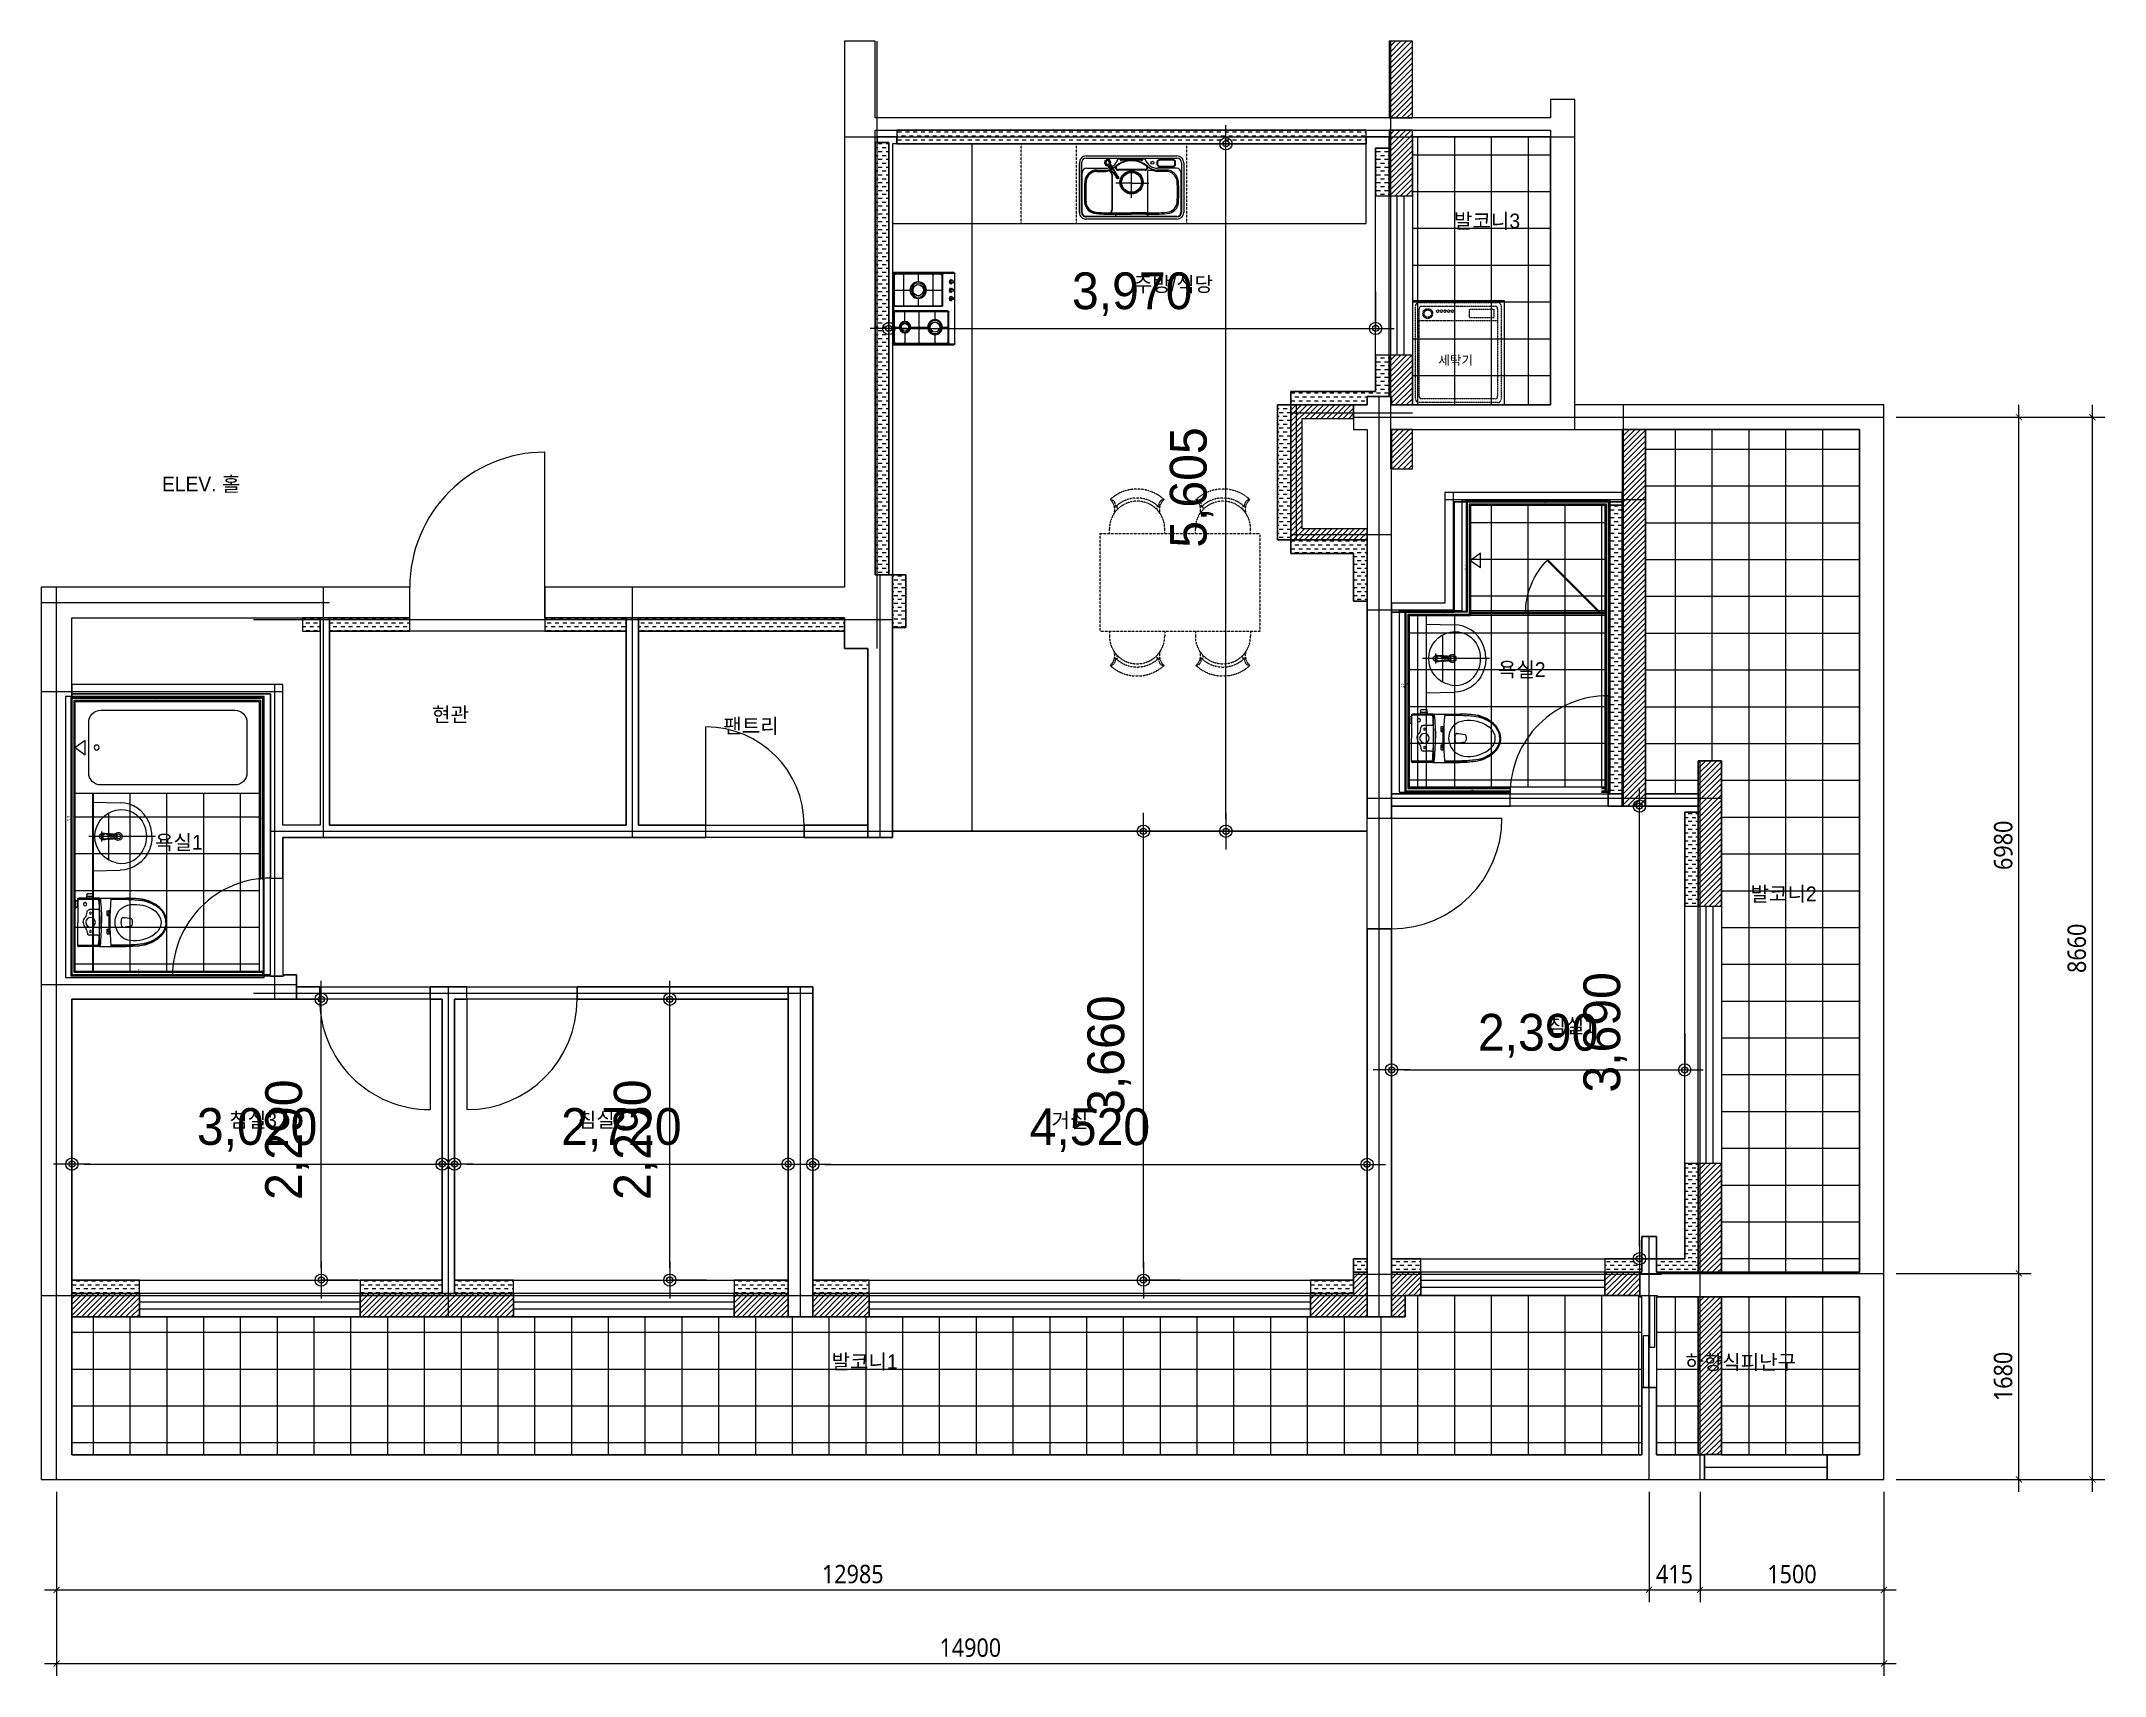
# Model space of a CAD drawing. Extents: x -125 to 16700, y -1600 to 11725.
import ezdxf

# ---------------------------------------------------------------- set-up
doc = ezdxf.new("R2010")
doc.units = 0
doc.header["$MEASUREMENT"] = 0
for name, pattern in [('-HID', [2.5, 1.5, -1]), ('AUDIT_D_220706163347-0', [0]), ('CEN', [62, 60, -1, 0, -1]), ('HD', [2.5, 1.5, -1]), ('HID', [2.3, 1.5, -0.8])]:
    doc.linetypes.add(name, pattern=pattern)
for name, color, linetype in [('A_HAT', 8, 'Continuous'), ('AA-XXXX-DIMS', 7, 'Continuous'), ('AA-XXXX-UBR', 4, 'Continuous'), ('CEN_CON', 1, 'CEN'), ('CEN_WALL', 12, 'CEN'), ('CONC', 2, 'Continuous'), ('DIM', 7, 'AUDIT_D_220706163347-0'), ('DOOR', 4, 'Continuous'), ('FIN', 6, 'Continuous'), ('FUR', 4, 'Continuous'), ('FUR_가구', 8, 'HD'), ('FUR_가전', 8, 'HID'), ('INS', 8, 'Continuous'), ('WAL', 3, 'Continuous'), ('WAL_DRY', 7, 'Continuous'), ('WIN', 4, 'Continuous'), ('바닥타일', 8, 'Continuous'), ('실명', 3, 'AUDIT_D_220706163347-0')]:
    doc.layers.add(name, color=color, linetype=linetype)
doc.layers.add('Defpoint', color=135, linetype='Continuous', plot=False)
doc.styles.add('HAUD01', font='Dotum.ttf')
doc.styles.add('맑은 고딕', font='malgun.ttf')
doc.styles.add('맑은고딕', font='malgun.ttf', dxfattribs={"width": 0.9})
doc.dimstyles.new('HAUD-100', dxfattribs={"dimscale": 100, "dimtxt": 3, "dimasz": 1, "dimexe": 0, "dimexo": 3, "dimgap": 1, "dimtad": 1, "dimdec": 0, "dimdsep": 46, "dimlunit": 6, "dimtxsty": 'HAUD01', "dimblk": 'DIMDOT', "dimcen": 2.5, "dimdle": 1.5, "dimclrd": 7, "dimclre": 7, "dimclrt": 3, "dimadec": 0, "dimazin": 0, "dimtfac": 1, "dimtdec": 0, "dimtix": 1, "dimtmove": 2, "dimatfit": 3, "dimfxl": 1, "dimtvp": 1, "dimtolj": 1, "dimtzin": 0, "dimarcsym": 0})
doc.dimstyles.new('MCDIM-50', dxfattribs={"dimscale": 50, "dimtxt": 3, "dimasz": 1, "dimexe": 2, "dimexo": 2, "dimgap": 1, "dimtad": 1, "dimdec": 0, "dimzin": 0, "dimdsep": 46, "dimtxsty": '맑은고딕', "dimblk1": 'ARCHTICK', "dimblk2": 'ARCHTICK', "dimsah": 1, "dimcen": 0.09, "dimdle": 2, "dimclrd": 7, "dimclre": 7, "dimclrt": 3, "dimadec": 0, "dimazin": 0, "dimtfac": 1, "dimtdec": 0, "dimtix": 1, "dimtmove": 2, "dimatfit": 3, "dimldrblk": 'ARCHTICK', "dimfxl": 1, "dimtolj": 1, "dimtzin": 0, "dimarcsym": 0})
pattern_1 = [(45, (0, 0), (-22.45064, 22.45064), [])]
pattern_2 = [(0, (0, 0), (31.75, 31.75), [31.75, -31.75])]
pattern_3 = [(0, (0, 0), (0, 300), []), (90, (0, 0), (-300, 2e-14), [])]

msp = doc.modelspace()

# ---------------------------------------------------------------- texts
at = {"layer": '실명', "style": 'HAUD01'}
for s, p in [('발코니3', (11394, 10200)), ('주방/식당', (8784, 9684)), ('ELEV. 홀', (859, 8055)), ('욕실2', (11752, 6543)), ('현관', (3061, 6176)), ('팬트리', (5436, 6083)), ('욕실1', (803, 5134)), ('발코니2', (13812, 4714)), ('침실1', (12156, 3639)), ('침실3', (1408, 2871)), ('침실2', (4250, 2871)), ('거실', (8112, 2869)), ('발코니1', (6319, 900)), ('하향식피난구', (13280, 896))]:
    msp.add_text(s, height=120, dxfattribs=at).set_placement(p)

# ---------------------------------------------------------------- blocks, each defined once
blk = doc.blocks.new('A$Cc42cb16b')
at = {"layer": 'FUR'}
for p, q in [((515, 560), (288, 555)), ((515, 560), (515, 0)), ((380, 301), (380, 474)), ((380, 86), (380, 259)), ((515, 0), (288, 5))]:
    blk.add_line(p, q, dxfattribs=at)
at = {"layer": 'FUR', "color": 1}
for p, q in [((0, 280), (545, 280)), ((440, 320), (440, 240))]:
    blk.add_line(p, q, dxfattribs=at)
at = {"layer": 'FUR', "flags": 128}
for points in [[(53, 395, -0.297578), (288, 555)], [(30, 280, -0.098575), (53, 395)], [(320, 64, -0.366647), (92, 187)]]:
    blk.add_lwpolyline(points, format="xyb", dxfattribs=at)
at = {"layer": 'FUR'}
for centre, radius, start, end in [((330, 280), 255, 158.6763, 180), ((279, 300), 200, 78.1351, 158.6763), ((275, 280), 220, 281.8649, 78.1351), ((330, 280), 300, 180, 202.519), ((330, 280), 255, 180, 201.3237), ((305, 280), 32.5, 31.4345, 328.5658), ((305, 280), 20.5, 42.491, 317.5072), ((343, 280), 11.3, 130.1673, 251.7572), ((293, 265), 260, 202.519, 268.8063)]:
    blk.add_arc(centre, radius, start, end, dxfattribs=at)
for points, weights in [([(315, 287), (313, 284), (313, 280)], [1, 0.981753051281, 1]), ([(313, 280), (313, 276), (315, 273)], [1, 0.981707036495, 1]), ([(324, 295), (317, 294), (315, 287)], [1, 0.881687879562, 1]), ([(315, 273), (317, 266), (324, 265)], [1, 0.881586849689, 1]), ([(334, 297), (329, 297), (324, 295)], [1, 0.997376203537, 1]), ([(324, 265), (329, 263), (334, 263)], [1, 0.997388422489, 1]), ([(334, 297), (334, 297), (334, 297)], [1, 0.999995529652, 1]), ([(334, 263), (334, 263), (334, 263)], [1, 0.999997198582, 1]), ([(335, 297), (357, 299), (379, 301)], [1, 0.999929606915, 1]), ([(379, 259), (357, 261), (335, 263)], [1, 0.999929606915, 1]), ([(336, 289), (339, 291), (342, 291)], [1, 0.954250395298, 1]), ([(342, 269), (341, 269), (340, 269)], [1, 0.994235515594, 1]), ([(379, 301), (384, 301), (411, 303)], [1, 0.999993741512, 1]), ([(390, 258), (384, 259), (379, 259)], [1, 0.999993622303, 1]), ([(390, 295), (386, 293), (381, 293)], [1, 0.978727579117, 1]), ([(381, 267), (384, 267), (386, 266)], [1, 0.992239117622, 1]), ([(386, 266), (390, 265), (393, 263)], [1, 0.985343575478, 1]), ([(393, 297), (392, 296), (390, 295)], [1, 0.995856523514, 1]), ([(391, 258), (400, 257), (414, 256)], [1, 0.999511599541, 1]), ([(394, 297), (394, 297), (393, 297)], [1, 0.999939501286, 1]), ([(393, 263), (394, 263), (394, 263)], [1, 0.999930858612, 1]), ([(407, 303), (399, 302), (394, 297)], [1, 0.961287915707, 1]), ([(394, 263), (399, 258), (407, 257)], [1, 0.960904896259, 1]), ([(414, 303), (411, 303), (408, 303)], [1, 0.993428587914, 1]), ([(409, 257), (411, 257), (414, 256)], [1, 0.99490660429, 1]), ([(414, 303), (414, 303), (414, 303)], [1, 0.999912261963, 1]), ([(414, 303), (438, 303), (438, 280)], [1, 0.707125544548, 1]), ([(438, 280), (438, 257), (414, 256)], [1, 0.707125544548, 1]), ([(414, 256), (414, 256), (414, 256)], [1, 0.999912261963, 1]), ([(433, 256), (457, 256), (457, 280)], [1, 0.707185387611, 1]), ([(434, 283), (434, 282), (434, 280)], [1, 0.996173918247, 1]), ([(434, 276), (434, 278), (434, 280)], [1, 0.996153950691, 1])]:
    blk.add_rational_spline(points, weights, degree=2, dxfattribs=at)
for points in [[(342, 291), (350, 291), (358, 292)], [(358, 268), (350, 269), (342, 269)], [(381, 293), (370, 292), (358, 292)], [(381, 267), (370, 268), (358, 268)], [(409, 303), (409, 303), (408, 303)], [(413, 303), (412, 303), (410, 303)], [(410, 257), (412, 257), (413, 257)], [(417, 304), (415, 304), (414, 303)], [(414, 256), (415, 256), (417, 256)], [(415, 256), (415, 256), (415, 256)], [(419, 304), (418, 304), (417, 304)], [(417, 256), (418, 256), (419, 256)], [(423, 304), (421, 304), (419, 304)], [(419, 256), (421, 256), (423, 256)], [(423, 304), (424, 304), (425, 304)], [(425, 256), (424, 256), (423, 256)], [(425, 304), (429, 304), (433, 304)], [(433, 256), (429, 256), (425, 256)], [(434, 283), (434, 283), (433, 283)], [(433, 276), (434, 276), (434, 276)]]:
    blk.add_open_spline(points, degree=2, dxfattribs=at)
for points, knots in [([(431, 280), (431, 283), (431, 286), (428, 292), (427, 295), (420, 301), (413, 303), (407, 303)], [0, 0, 0, 0, 0.248236, 0.248236, 0.496338, 0.496338, 1, 1, 1, 1]), ([(407, 257), (413, 257), (420, 259), (427, 265), (428, 268), (431, 274), (431, 277), (431, 280)], [0, 0, 0, 0, 0.502806, 0.502806, 0.750772, 0.750772, 1, 1, 1, 1]), ([(434, 283), (434, 289), (431, 294), (424, 301), (419, 303), (413, 303)], [0, 0, 0, 0, 0.5, 0.5, 1, 1, 1, 1]), ([(413, 257), (419, 257), (424, 259), (431, 266), (434, 271), (434, 276)], [0, 0, 0, 0, 0.5, 0.5, 1, 1, 1, 1]), ([(433, 283), (433, 284), (433, 283), (433, 282), (433, 281), (433, 280)], [0, 0, 0, 0, 0.493042, 0.493042, 1, 1, 1, 1]), ([(433, 280), (433, 279), (433, 278), (433, 277), (433, 276), (433, 276)], [0, 0, 0, 0, 0.493716, 0.493716, 1, 1, 1, 1]), ([(449, 280), (449, 282), (449, 283), (451, 283), (451, 283), (452, 282), (452, 281), (452, 280)], [0, 0, 0, 0, 0.498025, 0.498025, 0.742403, 0.742403, 1, 1, 1, 1]), ([(452, 280), (452, 279), (452, 278), (451, 277), (451, 277), (449, 277), (449, 278), (449, 280)], [0, 0, 0, 0, 0.250344, 0.250344, 0.505692, 0.505692, 1, 1, 1, 1]), ([(450, 283), (450, 283), (450, 283), (451, 282), (451, 281), (451, 280), (451, 280)], [0, 0, 0, 0, 0.213027, 0.451355, 0.721359, 1, 1, 1, 1]), ([(451, 280), (451, 279), (451, 278), (450, 277), (450, 277), (450, 277)], [0, 0, 0, 0, 0.435639, 0.435639, 1, 1, 1, 1])]:
    blk.add_open_spline(points, degree=3, knots=knots, dxfattribs=at)
blk.add_rational_spline([(457, 280), (457, 290), (450, 297), (443, 304), (433, 304)], [1, 0.923873603344, 1, 0.923873603344, 1], degree=2, knots=[0, 0, 0, 0.5, 0.5, 1, 1, 1], dxfattribs=at)
blk = doc.blocks.new('A$C26a53a47')
at = {"layer": 'FUR'}
for p, q in [((268, 392), (452, 393)), ((314, 382), (453, 383)), ((542, 395), (329, 395)), ((555, 378), (540, 388)), ((548, 395), (717, 395)), ((563, 385), (548, 395)), ((550, 387), (550, 8)), ((563, 385), (717, 385)), ((596, 408), (654, 408)), ((596, 395), (596, 408)), ((654, 395), (596, 395)), ((599, 408), (599, 426)), ((603, 430), (647, 430)), ((651, 426), (651, 408)), ((654, 408), (654, 395)), ((725, 387), (725, 198)), ((725, 358), (727, 358)), ((725, 337), (727, 337)), ((727, 332), (727, 364)), ((741, 378), (745, 378)), ((745, 378), (745, 318)), ((745, 378), (745, 318)), ((484, 293), (458, 293)), ((459, 262), (462, 262)), ((462, 262), (462, 134)), ((484, 253), (462, 253)), ((470, 296), (470, 100)), ((484, 253), (484, 293)), ((562, 303), (629, 303)), ((653, 258), (648, 281)), ((725, 8), (725, 198)), ((741, 318), (745, 318)), ((268, 3), (452, 3)), ((314, 13), (453, 12)), ((542, 0), (329, 0)), ((484, 103), (458, 103)), ((459, 134), (462, 134)), ((484, 143), (462, 143)), ((484, 103), (484, 143)), ((555, 17), (540, 7)), ((563, 10), (548, 0)), ((548, 0), (717, 0)), ((562, 93), (629, 93)), ((563, 10), (717, 10)), ((653, 137), (648, 114))]:
    blk.add_line(p, q, dxfattribs=at)
at = {"layer": 'FUR', "flags": 128}
for points in [[(51, 310, -0.18096), (268, 392)], [(56, 308, -0.139094), (200, 373)], [(57, 319, -0.159563), (223, 390)], [(200, 373, -0.037446), (314, 382)], [(223, 390, -0.022302), (329, 395)], [(0, 198, -0.216307), (51, 310)], [(6, 198, -0.219854), (56, 308)], [(7, 243, -0.135941), (57, 319)], [(50, 229, -0.165632), (98, 294)], [(284, 223, -0.26174), (291, 229)], [(291, 166, -0.26174), (284, 172)], [(356, 237, -0.336618), (365, 231)], [(540, 7, -0.026367), (530, 198)], [(555, 17, -0.027834), (545, 198)], [(562, 303, -0.414214), (550, 315)], [(680, 198, -0.192258), (663, 156)], [(741, 318, -0.414214), (727, 332)], [(298, 52, -0.186188), (98, 101)], [(416, 162, -0.317582), (298, 52)], [(548, 0, -0.383657), (540, 7)], [(563, 10, -0.381976), (555, 17)], [(644, 102, -0.289681), (629, 93)], [(648, 114, -0.055053), (644, 102)], [(653, 137, -0.135013), (663, 156)], [(725, 18, -0.414214), (717, 10)], [(725, 8, -0.414214), (717, 0)]]:
    blk.add_lwpolyline(points, format="xyb", dxfattribs=at)
at = {"layer": 'FUR'}
for centre, radius in [((665, 345), 13.5), ((470, 268), 8), ((620, 198), 39), ((620, 273), 8), ((470, 128), 8), ((620, 123), 8)]:
    blk.add_circle(centre, radius, dxfattribs=at)
for centre, radius, start, end in [((260, 60), 285, 82.5328, 124.7208), ((279, 204), 140, 12.0572, 82.5328), ((-1905, 198), 2365, 355.2711, 4.7289), ((2339, 198), 1809, 173.9586, 180), ((548, 387), 8, 90, 173.9586), ((542, 387), 8, 67.9754, 90), ((542, 387), 8, 0, 67.9754), ((2169, 198), 1624, 173.6227, 180), ((563, 377), 8, 90, 173.6227), ((603, 426), 4, 90, 180), ((647, 426), 4, 0, 90), ((717, 387), 8, 0, 90), ((717, 377), 8, 0, 90), ((741, 364), 14, 90, 180), ((150, 198), 150, 162.3394, 197.6606), ((150, 198), 150, 180, 228.8217), ((150, 198), 144, 180, 229.5978), ((150, 198), 105, 162.3394, 197.6606), ((360, 198), 80, 161.6434, 198.3566), ((369, -112), 350, 92.1818, 102.9733), ((260, 198), 110, 342.2348, 17.7652), ((250, 198), 170, 347.9428, 12.0572), ((629, 287), 16, 25.3787, 90.0934), ((590, 268), 60, 12.7743, 25.3787), ((693, 266), 40, 192.7744, 223.5311), ((620, 198), 60, 0, 43.5311), ((169, 204), 170, 197.6606, 228.6262), ((169, 204), 125, 197.6606, 235.2792), ((269, 333), 330, 228.8217, 269.8506), ((244, 308), 290, 229.5978, 261.2725), ((248, 294), 290, 228.6262, 264.8897), ((316, 773), 760, 261.2725, 269.8506), ((329, 1200), 1200, 264.8897, 270), ((369, 507), 350, 257.0267, 267.8182), ((356, 167), 9, 267.8182, 342.2348), ((542, 8), 8, 270, 292.0246), ((542, 8), 8, 292.0246, 0), ((562, 81), 12, 90, 180)]:
    blk.add_arc(centre, radius, start, end, dxfattribs=at)
blk.add_open_spline([(5, 198), (5, 198), (5, 198), (5, 198)], degree=3, dxfattribs=at)
blk.add_open_spline([(5, 198), (5, 198), (5, 198), (5, 198)], degree=3, dxfattribs=at)
blk = doc.blocks.new('A$C8b7e2aca')
at = {"layer": 'FUR'}
for points in [[(1500, 750), (0, 750), (0, 0), (1500, 0)], [(1418, 317), (1418, 433), (1500, 375)]]:
    blk.add_lwpolyline(points, close=True, dxfattribs=at)
blk.add_lwpolyline([(1290, 680), (200, 680, 0.414214), (100, 580), (100, 170, 0.414214), (200, 70), (1290, 70, 0.414214), (1390, 170), (1390, 580, 0.414214)], format="xyb", close=True, dxfattribs=at)
blk.add_circle((1325, 375), 20, dxfattribs=at)
blk = doc.blocks.new('UBR 공용욕실 1500x2200')
at = {"layer": '바닥타일'}
h = blk.add_hatch(dxfattribs=at)
h.set_pattern_fill('_USER', color=256, scale=300, double=1, pattern_type=0)
h.set_pattern_definition(pattern_3)
h.paths.add_polyline_path([(0, 1450), (1500, 1450), (1500, 0), (0, 0)])
at = {"layer": 'FUR'}
blk.add_line((1360, 1450), (1360, 0), dxfattribs=at)
blk.add_lwpolyline([(1500, 2200), (0, 2200), (0, 0), (1500, 0)], close=True, dxfattribs=at)
blk.add_blockref('A$C8b7e2aca', (0, 1450))
for name, p in [('A$Cc42cb16b', (845, 820)), ('A$C26a53a47', (755, 202))]:
    blk.add_blockref(name, p, dxfattribs=at)
blk = doc.blocks.new('UBR 부부욕실 1600x2300')
at = {"layer": '바닥타일'}
h = blk.add_hatch(dxfattribs=at)
h.set_pattern_fill('_USER', color=256, scale=300, double=1, pattern_type=0)
h.set_pattern_definition(pattern_3)
h.paths.add_polyline_path([(-1100, -2300), (500, -2300), (500, -900), (0, -900), (0, 0), (-1100, 0)])
at = {"layer": 'FUR', "color": 6}
blk.add_line((-450, -876), (-450, -884), dxfattribs=at)
at = {"layer": 'FUR'}
blk.add_line((360, -900), (360, -2300), dxfattribs=at)
for points in [[(-1100, -2300), (500, -2300), (500, -900), (0, -900), (0, 0), (-1100, 0)], [(-82, -508), (-82, -392), (0, -450)], [(0, -860), (-1100, -860), (-1100, -900), (0, -900)]]:
    blk.add_lwpolyline(points, close=True, dxfattribs=at)
at = {"layer": 'FUR', "color": 6}
for points in [[(-1056, -870), (-631, -446), (-626, -452), (-1050, -876)], [(-1100, -876), (0, -876), (0, -884), (-1100, -884)]]:
    blk.add_lwpolyline(points, close=True, dxfattribs=at)
blk.add_arc((-1050, -876), 600, 0, 45.764, dxfattribs=at)
at = {"layer": 'FUR'}
for name, p in [('A$Cc42cb16b', (-155, -1530)), ('A$C26a53a47', (-245, -2098))]:
    blk.add_blockref(name, p, dxfattribs=at)
blk = doc.blocks.new('A$C84b07bde')
at = {"layer": 'AA-XXXX-UBR'}
blk.add_line((1527, 0), (1527, -27), dxfattribs=at)
at = {"layer": 'AA-XXXX-UBR', "color": 5}
blk.add_lwpolyline([(1535, 2235), (-35, 2235), (-35, -35), (1535, -35)], close=True, dxfattribs=at)
at = {"layer": 'AA-XXXX-UBR'}
for points in [[(1527, -27), (-27, -27), (-27, 2227), (1527, 2227), (1527, 750)], [(1527, -10), (-10, -10), (-10, 2210), (1510, 2210), (1510, 750)], [(1527, 0), (0, 0), (0, 2200), (1500, 2200), (1500, 750)]]:
    blk.add_lwpolyline(points, dxfattribs=at)
at = {"layer": 'Defpoint'}
blk.add_lwpolyline([(1540, 2240), (-80, 2240), (-80, -50), (1540, -50)], close=True, dxfattribs=at)
at = {"layer": 'Defpoint', "style": 'HAUD01', "width": 0.8}
for s, rotation, p in [('경량', 270, (643, 2235)), ('RC,조적', 90, (527, -43))]:
    blk.add_text(s, height=15, rotation=rotation, dxfattribs=at).set_placement(p)
for s, p in [('RC,조적', (-68, 1252)), ('수전', (-68, 1227)), ('경량', (1502, 1244))]:
    blk.add_text(s, height=15, dxfattribs=at).set_placement(p)
blk = doc.blocks.new('A$C91691f5a')
at = {"layer": 'AA-XXXX-UBR'}
blk.add_line((1687, 20), (1714, 20), dxfattribs=at)
at = {"layer": 'AA-XXXX-UBR', "color": 5}
blk.add_lwpolyline([(1657, 12), (1722, 12), (1722, 2382), (552, 2382), (552, 1482), (52, 1482), (52, 12), (907, 12)], dxfattribs=at)
at = {"layer": 'AA-XXXX-UBR'}
for points in [[(1714, 20), (1714, 2374), (560, 2374), (560, 1474), (60, 1474), (60, 20), (907, 20)], [(1697, 20), (1697, 2357), (577, 2357), (577, 1457), (77, 1457), (77, 37), (907, 37)], [(1687, 20), (1687, 2347), (587, 2347), (587, 1447), (87, 1447), (87, 47), (907, 47)], [(1657, 47), (1687, 47)], [(1657, 37), (1687, 37)], [(1657, 20), (1687, 20)]]:
    blk.add_lwpolyline(points, dxfattribs=at)
at = {"layer": 'Defpoint'}
blk.add_lwpolyline([(1657, 7), (1727, 7), (1727, 2387), (517, 2387), (517, 1487), (7, 1487), (7, 7), (907, 7)], dxfattribs=at)
at = {"layer": 'Defpoint', "style": 'HAUD01', "width": 0.8}
for p in [(1207, 2349), (388, 1449), (611, 12)]:
    blk.add_text('경량', height=15, rotation=90, dxfattribs=at).set_placement(p)
for s, p in [('경량', (538, 1844)), ('수전', (538, 1820)), ('경량', (1689, 1145)), ('RC,조적', (19, 881)), ('수전', (19, 857))]:
    blk.add_text(s, height=15, dxfattribs=at).set_placement(p)
blk = doc.blocks.new('K-sink')
at = {"layer": 'FUR'}
for p, q in [((-425, -565), (-425, -160)), ((-407, -160), (-407, -565)), ((-407, -565), (-407, -160)), ((-370, -105), (370, -105)), ((-370, -123), (370, -123)), ((-208, -150), (-211, -162)), ((-208, -150), (-211, -162)), ((-211, -162), (-204, -173)), ((-211, -162), (-204, -173)), ((-198, -143), (-208, -150)), ((-198, -143), (-208, -150)), ((-186, -146), (-198, -143)), ((-186, -146), (-198, -143)), ((-179, -156), (-186, -146)), ((-179, -156), (-186, -146)), ((-181, -168), (-179, -156)), ((-181, -168), (-179, -156)), ((-108, -128), (108, -128)), ((207, -155), (207, -172)), ((339, -135), (227, -135)), ((359, -172), (359, -155)), ((407, -160), (407, -565)), ((425, -160), (425, -565)), ((-402, -565), (-402, -240)), ((-367, -205), (-212, -205)), ((-282, -220), (-192, -220)), ((-282, -220), (-212, -220)), ((-204, -173), (-192, -175)), ((-204, -173), (-192, -175)), ((-192, -175), (-181, -168)), ((-192, -175), (-181, -168)), ((-157, -255), (-157, -544)), ((130, -230), (130, -602)), ((140, -220), (212, -220)), ((367, -205), (212, -205)), ((282, -220), (212, -220)), ((227, -192), (339, -192)), ((402, -240), (402, -565)), ((135, -597), (-370, -597)), ((370, -602), (-370, -602)), ((370, -620), (-370, -620)), ((-130, -585), (-130, -592)), ((-118, -580), (0, -580)), ((118, -580), (0, -580)), ((130, -585), (130, -592)), ((370, -597), (135, -597))]:
    blk.add_line(p, q, dxfattribs=at)
at = {"layer": 'FUR', "ltscale": 0.6}
for p, q in [((-217, -144), (-221, -164)), ((-221, -164), (-210, -182)), ((-200, -133), (-217, -144)), ((-180, -137), (-200, -133)), ((-168, -154), (-180, -137)), ((-172, -174), (-168, -154)), ((-210, -182), (-190, -186)), ((-192, -175), (-170, -209)), ((-190, -186), (-172, -174))]:
    blk.add_line(p, q, dxfattribs=at)
at = {"layer": 'FUR', "color": 199}
for p, q in [((-77, -140), (-93, -140)), ((88, -140), (-88, -140)), ((-85, -148), (-85, -132)), ((93, -140), (77, -140)), ((85, -148), (85, -132)), ((-282, -231), (-212, -231)), ((0, -327), (-129, -327)), ((0, -445), (0, -209)), ((0, -327), (141, -327))]:
    blk.add_line(p, q, dxfattribs=at)
at = {"layer": 'FUR', "color": 199, "ltscale": 0.5}
for p, q in [((212, -155), (212, -172)), ((339, -140), (227, -140)), ((354, -172), (354, -155)), ((-282, -226), (-192, -226)), ((-162, -256), (-162, -543)), ((-123, -189), (-121, -187)), ((111, -215), (-111, -215)), ((123, -189), (120, -186)), ((282, -231), (212, -231)), ((227, -187), (339, -187)), ((-118, -569), (0, -569)), ((118, -569), (0, -569))]:
    blk.add_line(p, q, dxfattribs=at)
at = {"layer": 'FUR', "ltscale": 0.5}
blk.add_line((111, -220), (-111, -220), dxfattribs=at)
at = {"layer": 'FUR', "color": 199}
for centre, radius in [((-195, -159), 21.9), ((-85, -140), 2.5), ((85, -140), 2.5), ((0, -320), 90), ((0, -320), 81)]:
    blk.add_circle(centre, radius, dxfattribs=at)
at = {"layer": 'FUR'}
for centre, radius in [((170, -160), 12.2), ((0, -320), 94.5)]:
    blk.add_circle(centre, radius, dxfattribs=at)
for centre, radius, start, end in [((-370, -160), 55, 90, 180), ((-370, -160), 37, 90, 180), ((-212, -100), 105, 270, 343.3193), ((0, -340), 200, 90, 131.4096), ((-108, -131), 3, 90, 163.3193), ((0, -340), 200, 48.5904, 90), ((108, -131), 3, 16.6807, 90), ((212, -100), 105, 196.6807, 270), ((227, -155), 20, 90, 180), ((339, -155), 20, 360, 90), ((370, -160), 55, 0, 90), ((370, -160), 37, 0, 90), ((-367, -240), 35, 90, 180), ((914, -400), 1299, 176.1751, 183.5988), ((-282, -320), 100, 90, 176.1774), ((-212, -100), 120, 270, 311.4096), ((-192, -255), 35, 0, 90), ((140, -230), 10, 90.025, 180), ((212, -100), 120, 228.5904, 270), ((227, -172), 20, 180, 270), ((282, -320), 100, 3.8226, 90), ((339, -172), 20, 270, 0), ((367, -240), 35, 0, 90), ((-915, -400), 1300, 356.4036, 3.8226), ((-283, -475), 100, 183.5964, 266.1102), ((283, -475), 100, 273.8898, 356.4036), ((-370, -565), 55, 180, 270), ((-370, -565), 37, 180, 270), ((-370, -565), 32, 180, 270), ((-140, 1620), 2200, 266.1102, 270.5776), ((-192, -544), 35, 268.6272, 0), ((-135, -592), 5, 270, 355), ((-125, -585), 5, 90.4028, 175), ((140, 1620), 2200, 269.4224, 273.8898), ((140, 1620), 2200, 269.4224, 269.5972), ((125, -585), 5, 5, 89.5972), ((139, -588), 8.66, 181.0559, 263.1777), ((135, -592), 5, 185, 270), ((370, -565), 32, 270, 0), ((370, -565), 37, 270, 0), ((370, -565), 55, 270, 0)]:
    blk.add_arc(centre, radius, start, end, dxfattribs=at)
at = {"layer": 'FUR', "color": 199, "ltscale": 0.5}
for centre, radius, start, end in [((0, -340), 195, 90, 128.1858), ((0, -340), 195, 51.926, 90), ((227, -155), 15, 90, 180), ((339, -155), 15, 0, 90), ((915, -400), 1294, 176.1774, 183.5964), ((-282, -320), 94, 90, 176.1774), ((-192, -256), 30, 0, 90), ((-112, -200), 15, 134.2485, 274.3944), ((112, -200), 15, 265.6056, 45.7515), ((223, -132), 100, 228.7744, 263.5192), ((227, -172), 15, 180, 270), ((282, -320), 89, 3.8226, 90), ((339, -172), 15, 270, 0), ((-915, -400), 1289, 356.4036, 3.8226), ((-283, -475), 94, 183.5964, 266.1102), ((283, -475), 89, 273.8898, 356.4036), ((-140, 1620), 2194, 266.1102, 268.6266), ((-192, -543), 30, 268.6266, 0), ((140, 1620), 2189, 269.4224, 273.8898)]:
    blk.add_arc(centre, radius, start, end, dxfattribs=at)
at = {"layer": 'FUR', "color": 199}
for centre, radius, start, end in [((914, -400), 1288, 176.1751, 183.5988), ((-282, -320), 89, 90, 176.1774), ((-223, -132), 100, 276.4808, 311.2256), ((-283, -475), 89, 183.5964, 266.1102), ((-140, 1620), 2189, 266.1102, 270.5776)]:
    blk.add_arc(centre, radius, start, end, dxfattribs=at)
at = {"layer": 'FUR', "ltscale": 0.5}
for centre, start, end in [((-112, -200), 134.2485, 274.3944), ((112, -200), 265.6056, 45.7515)]:
    blk.add_arc(centre, 20, start, end, dxfattribs=at)
at = {"layer": 'FUR', "ltscale": 0.6}
for points in [[(-221, -164), (-211, -162), (-208, -150), (-217, -144)], [(-210, -182), (-204, -173), (-211, -162), (-221, -164)], [(-217, -144), (-200, -133), (-198, -143), (-208, -150)], [(-200, -133), (-198, -143), (-186, -146), (-180, -137)], [(-180, -137), (-186, -146), (-179, -156), (-168, -154)], [(-172, -174), (-168, -154), (-179, -156), (-181, -168)], [(-210, -182), (-190, -186), (-192, -175), (-204, -173)], [(-184, -194), (-190, -186), (-192, -175), (-184, -194)], [(-192, -175), (-170, -209), (-192, -175)], [(-124, -275), (-124, -275), (-184, -194)], [(-172, -174), (-167, -183), (-167, -183), (-181, -168)], [(-159, -202), (-181, -168), (-181, -168), (-159, -202)], [(-116, -269), (-115, -269), (-125, -275), (-124, -275)], [(-115, -273), (-116, -269), (-124, -275), (-121, -277)], [(-124, -287), (-120, -284), (-114, -287), (-114, -292)], [(-104, -285), (-114, -292), (-114, -287), (-108, -283)], [(-105, -274), (-109, -276), (-108, -283), (-104, -285)]]:
    blk.add_3dface(points, dxfattribs=at)
at = {"layer": 'FUR', "ltscale": 0.6, "invisible_edges": 8}
for points in [[(-192, -175), (-204, -173), (-211, -162), (-208, -150)], [(-198, -143), (-186, -146), (-179, -156), (-181, -168)], [(-121, -277), (-120, -284), (-124, -287), (-125, -275)], [(-125, -275), (-124, -275), (-124, -275), (-121, -277)], [(-120, -284), (-121, -277), (-115, -273), (-109, -276)], [(-109, -276), (-108, -283), (-114, -287), (-120, -284)], [(-109, -276), (-105, -274), (-115, -269), (-116, -269)], [(-116, -269), (-116, -269), (-115, -273), (-109, -276)]]:
    blk.add_3dface(points, dxfattribs=at)
at = {"layer": 'FUR', "invisible_edges": 10}
blk.add_3dface([(-208, -150), (-198, -143), (-181, -168), (-192, -175)], dxfattribs=at)
at = {"layer": 'FUR'}
for points in [[(-190, -186), (-192, -175), (-181, -168), (-172, -174)], [(-167, -183), (-181, -168), (-192, -175), (-184, -194)], [(-181, -168), (-192, -175), (-170, -209), (-159, -202)], [(-170, -209), (-159, -202), (-181, -168), (-192, -175)], [(-172, -174), (-167, -183), (-184, -194), (-190, -186)], [(-184, -194), (-167, -183), (-116, -269), (-124, -275)], [(-116, -269), (-167, -183), (-184, -194), (-124, -275)], [(-116, -269), (-116, -269), (-167, -183)]]:
    blk.add_3dface(points, dxfattribs=at)
blk = doc.blocks.new('싱크')
at = {"layer": 'Defpoints'}
for p, q in [((-18, 0), (-18, 1350)), ((632, 0), (632, 1350))]:
    blk.add_line(p, q, dxfattribs=at)
at = {"layer": 'Defpoints', "linetype": '-HID'}
for p, q in [((632, 1350), (-18, 1350)), ((632, 450), (-18, 450)), ((632, 0), (-18, 0))]:
    blk.add_line(p, q, dxfattribs=at)
at = {"layer": 'FUR_가전', "rotation": 90}
blk.add_blockref('K-sink', (-23, 900), dxfattribs=at)
blk = doc.blocks.new('쿡탑')
at = {"layer": 'FUR'}
for p, q in [((460711, 189095), (460711, 189585)), ((460712, 189582), (460712, 189319)), ((460719, 189104), (460719, 189577)), ((460721, 189595), (461291, 189595)), ((460721, 189195), (460721, 189575)), ((460722, 189592), (461290, 189592)), ((460726, 189267), (460726, 189570)), ((460728, 189509), (460726, 189509)), ((460728, 189504), (460726, 189504)), ((460729, 189587), (461283, 189587)), ((460730, 189506), (460979, 189506)), ((460731, 189585), (461281, 189585)), ((460736, 189580), (460974, 189580)), ((460855, 189580), (460855, 189453)), ((460982, 189509), (460984, 189509)), ((460982, 189504), (460984, 189504)), ((460984, 189570), (460984, 189509)), ((460984, 189504), (460984, 189267)), ((460989, 189195), (460989, 189575)), ((461024, 189145), (461024, 189575)), ((461029, 189570), (461029, 189495)), ((461031, 189495), (461029, 189495)), ((461029, 189490), (461029, 189250)), ((461031, 189490), (461029, 189490)), ((461117, 189493), (461033, 189493)), ((461039, 189580), (461276, 189580)), ((461157, 189570), (461157, 189533)), ((461157, 189453), (461157, 189300)), ((461197, 189493), (461282, 189493)), ((461284, 189495), (461286, 189495)), ((461284, 189490), (461286, 189490)), ((461286, 189570), (461286, 189150)), ((461291, 189575), (461291, 189145)), ((461293, 189577), (461293, 189104)), ((461300, 189582), (461300, 189339)), ((461301, 189585), (461301, 189095)), ((460714, 189157), (460712, 189319)), ((460726, 189385), (460788, 189385)), ((460855, 189318), (460855, 189190)), ((460922, 189385), (460984, 189385)), ((461286, 189376), (461029, 189376)), ((461298, 189157), (461300, 189339)), ((460714, 189157), (460714, 189095)), ((460728, 189267), (460726, 189267)), ((460726, 189200), (460726, 189262)), ((460728, 189262), (460726, 189262)), ((460730, 189265), (460979, 189265)), ((460979, 189185), (460731, 189185)), ((460974, 189190), (460736, 189190)), ((460770, 189114), (460781, 189105)), ((460770, 189114), (460781, 189105)), ((460781, 189123), (460792, 189123)), ((460781, 189094), (460781, 189123)), ((460781, 189123), (460792, 189123)), ((460781, 189094), (460781, 189123)), ((460792, 189123), (460792, 189094)), ((460792, 189123), (460792, 189094)), ((460803, 189114), (460792, 189105)), ((460803, 189114), (460792, 189105)), ((460839, 189114), (460850, 189105)), ((460839, 189114), (460850, 189105)), ((460839, 189114), (460850, 189105)), ((460839, 189114), (460850, 189105)), ((460839, 189114), (460850, 189105)), ((460839, 189114), (460850, 189105)), ((460839, 189114), (460850, 189105)), ((460839, 189114), (460850, 189105)), ((460850, 189123), (460861, 189123)), ((460850, 189094), (460850, 189123)), ((460850, 189123), (460861, 189123)), ((460850, 189094), (460850, 189123)), ((460850, 189123), (460861, 189123)), ((460850, 189094), (460850, 189123)), ((460850, 189123), (460861, 189123)), ((460850, 189094), (460850, 189123)), ((460850, 189123), (460861, 189123)), ((460850, 189094), (460850, 189123)), ((460850, 189123), (460861, 189123)), ((460850, 189094), (460850, 189123)), ((460850, 189123), (460861, 189123)), ((460850, 189094), (460850, 189123)), ((460850, 189123), (460861, 189123)), ((460850, 189094), (460850, 189123)), ((460861, 189123), (460861, 189094)), ((460861, 189123), (460861, 189094)), ((460861, 189123), (460861, 189094)), ((460861, 189123), (460861, 189094)), ((460861, 189123), (460861, 189094)), ((460861, 189123), (460861, 189094)), ((460861, 189123), (460861, 189094)), ((460861, 189123), (460861, 189094)), ((460872, 189114), (460861, 189104)), ((460872, 189114), (460861, 189104)), ((460872, 189114), (460861, 189104)), ((460872, 189114), (460861, 189104)), ((460872, 189114), (460861, 189104)), ((460872, 189114), (460861, 189104)), ((460872, 189114), (460861, 189104)), ((460872, 189114), (460861, 189104)), ((460907, 189114), (460918, 189104)), ((460907, 189114), (460918, 189104)), ((460907, 189114), (460918, 189104)), ((460907, 189114), (460918, 189104)), ((460907, 189114), (460918, 189104)), ((460907, 189114), (460918, 189104)), ((460907, 189114), (460918, 189104)), ((460907, 189114), (460918, 189104)), ((460930, 189123), (460918, 189123)), ((460918, 189123), (460918, 189094)), ((460930, 189123), (460918, 189123)), ((460918, 189123), (460918, 189094)), ((460930, 189123), (460918, 189123)), ((460918, 189123), (460918, 189094)), ((460930, 189123), (460918, 189123)), ((460918, 189123), (460918, 189094)), ((460930, 189123), (460918, 189123)), ((460918, 189123), (460918, 189094)), ((460930, 189123), (460918, 189123)), ((460918, 189123), (460918, 189094)), ((460930, 189123), (460918, 189123)), ((460918, 189123), (460918, 189094)), ((460930, 189123), (460918, 189123)), ((460918, 189123), (460918, 189094)), ((460930, 189094), (460930, 189123)), ((460930, 189094), (460930, 189123)), ((460930, 189094), (460930, 189123)), ((460930, 189094), (460930, 189123)), ((460930, 189094), (460930, 189123)), ((460930, 189094), (460930, 189123)), ((460930, 189094), (460930, 189123)), ((460930, 189094), (460930, 189123)), ((460940, 189114), (460930, 189105)), ((460940, 189114), (460930, 189105)), ((460940, 189114), (460930, 189105)), ((460940, 189114), (460930, 189105)), ((460940, 189114), (460930, 189105)), ((460940, 189114), (460930, 189105)), ((460940, 189114), (460930, 189105)), ((460940, 189114), (460930, 189105)), ((460982, 189267), (460984, 189267)), ((460982, 189262), (460984, 189262)), ((460984, 189262), (460984, 189200)), ((461031, 189250), (461029, 189250)), ((461029, 189245), (461029, 189150)), ((461031, 189245), (461029, 189245)), ((461033, 189248), (461105, 189248)), ((461281, 189135), (461034, 189135)), ((461276, 189140), (461039, 189140)), ((461157, 189196), (461157, 189150)), ((461210, 189248), (461282, 189248)), ((461284, 189250), (461286, 189250)), ((461284, 189245), (461286, 189245)), ((461298, 189157), (461298, 189095)), ((461291, 189085), (460721, 189085)), ((460792, 189094), (460781, 189094)), ((460792, 189094), (460781, 189094)), ((460861, 189094), (460850, 189094)), ((460861, 189094), (460850, 189094)), ((460861, 189094), (460850, 189094)), ((460861, 189094), (460850, 189094)), ((460861, 189094), (460850, 189094)), ((460861, 189094), (460850, 189094)), ((460861, 189094), (460850, 189094)), ((460861, 189094), (460850, 189094)), ((460918, 189094), (460930, 189094)), ((460918, 189094), (460930, 189094)), ((460918, 189094), (460930, 189094)), ((460918, 189094), (460930, 189094)), ((460918, 189094), (460930, 189094)), ((460918, 189094), (460930, 189094)), ((460918, 189094), (460930, 189094)), ((460918, 189094), (460930, 189094))]:
    blk.add_line(p, q, dxfattribs=at)
for centre, radius in [((460855, 189385), 67.2), ((461157, 189493), 46.7), ((461157, 189493), 40), ((460855, 189385), 57.7), ((461157, 189248), 60.9), ((461157, 189248), 52.3)]:
    blk.add_circle(centre, radius, dxfattribs=at)
for centre, radius, start, end in [((460721, 189585), 10, 90, 180), ((460722, 189582), 10, 90, 180), ((460729, 189577), 10, 90, 180), ((460731, 189575), 10, 90, 180), ((460736, 189570), 10, 90, 180), ((460728, 189506), 2.51, 274.2415, 85.7585), ((460974, 189570), 10, 0, 90), ((460979, 189575), 10, 0, 90), ((460982, 189506), 2.51, 94.2415, 265.7585), ((461034, 189575), 10, 90, 180), ((461039, 189570), 10, 90, 180), ((461030, 189493), 2.51, 274.2415, 85.7585), ((461157, 189493), 31.4, 46.3378, 40.7194), ((461129, 189505), 1.53, 237.6615, 337.2181), ((461158, 189550), 55.6, 237.2301, 237.6615), ((461156, 189435), 55.6, 120.4999, 120.9395), ((461129, 189482), 1.53, 21.2578, 120.4999), ((461157, 189493), 29.2, 21.5687, 157.2181), ((461157, 189493), 29.2, 201.2578, 336.4054), ((461186, 189504), 1.53, 201.5687, 301.1252), ((461185, 189481), 1.53, 57.1633, 156.4054), ((461156, 189435), 55.6, 56.7238, 57.1633), ((461158, 189550), 55.6, 301.1252, 301.5566), ((461276, 189570), 10, 0, 90), ((461281, 189575), 10, 0, 90), ((461284, 189493), 2.51, 94.2415, 265.7585), ((461283, 189577), 10, 0, 90), ((461290, 189582), 10, 0, 90), ((461291, 189585), 10, 0, 90), ((460855, 189385), 45.2, 46.3378, 40.7194), ((460856, 189468), 80, 237.2301, 237.6615), ((460814, 189369), 2.21, 21.2578, 120.4999), ((460853, 189302), 80, 120.4999, 120.9395), ((460814, 189402), 2.21, 237.6615, 337.2181), ((460855, 189385), 42, 21.5687, 157.2181), ((460855, 189385), 42, 201.2578, 336.4054), ((460895, 189368), 2.21, 57.1633, 156.4054), ((460896, 189402), 2.21, 201.5687, 301.1252), ((460853, 189302), 80, 56.7238, 57.1633), ((460856, 189468), 80, 301.1252, 301.5566), ((461157, 189248), 41, 46.3378, 40.7194), ((461157, 189248), 38.1, 21.5687, 157.2181), ((460731, 189195), 10, 180, 270), ((460736, 189200), 10, 180, 270), ((460728, 189265), 2.51, 274.2415, 85.7585), ((460776, 189115), 8.47, 57.3013, 148.1768), ((460776, 189115), 8.47, 57.3013, 148.1768), ((460774, 189118), 5, 148.5357, 228.0471), ((460774, 189118), 5, 148.5357, 228.0471), ((460787, 189110), 20.4, 31.2565, 148.5357), ((460787, 189110), 20.4, 31.2565, 148.5357), ((460797, 189113), 9.86, 34.7229, 117.6077), ((460797, 189113), 9.86, 34.7229, 117.6077), ((460800, 189118), 5, 309.4595, 31.2565), ((460800, 189118), 5, 309.4595, 31.2565), ((460856, 189110), 20.4, 31.2565, 148.5357), ((460856, 189110), 20.4, 31.2565, 148.5357), ((460856, 189110), 20.4, 31.2565, 148.5357), ((460856, 189110), 20.4, 31.2565, 148.5357), ((460856, 189110), 20.4, 31.2565, 148.5357), ((460856, 189110), 20.4, 31.2565, 148.5357), ((460856, 189110), 20.4, 31.2565, 148.5357), ((460856, 189110), 20.4, 31.2565, 148.5357), ((460845, 189115), 8.47, 57.3013, 148.1768), ((460845, 189115), 8.47, 57.3013, 148.1768), ((460845, 189115), 8.47, 57.3013, 148.1768), ((460845, 189115), 8.47, 57.3013, 148.1768), ((460845, 189115), 8.47, 57.3013, 148.1768), ((460845, 189115), 8.47, 57.3013, 148.1768), ((460845, 189115), 8.47, 57.3013, 148.1768), ((460845, 189115), 8.47, 57.3013, 148.1768), ((460843, 189118), 5, 148.5357, 228.0471), ((460843, 189118), 5, 148.5357, 228.0471), ((460843, 189118), 5, 148.5357, 228.0471), ((460843, 189118), 5, 148.5357, 228.0471), ((460843, 189118), 5, 148.5357, 228.0471), ((460843, 189118), 5, 148.5357, 228.0471), ((460843, 189118), 5, 148.5357, 228.0471), ((460843, 189118), 5, 148.5357, 228.0471), ((460866, 189113), 9.86, 34.7229, 117.6077), ((460866, 189113), 9.86, 34.7229, 117.6077), ((460866, 189113), 9.86, 34.7229, 117.6077), ((460866, 189113), 9.86, 34.7229, 117.6077), ((460866, 189113), 9.86, 34.7229, 117.6077), ((460866, 189113), 9.86, 34.7229, 117.6077), ((460866, 189113), 9.86, 34.7229, 117.6077), ((460866, 189113), 9.86, 34.7229, 117.6077), ((460869, 189118), 5, 309.4595, 31.2565), ((460869, 189118), 5, 309.4595, 31.2565), ((460869, 189118), 5, 309.4595, 31.2565), ((460869, 189118), 5, 309.4595, 31.2565), ((460869, 189118), 5, 309.4595, 31.2565), ((460869, 189118), 5, 309.4595, 31.2565), ((460869, 189118), 5, 309.4595, 31.2565), ((460869, 189118), 5, 309.4595, 31.2565), ((460910, 189118), 5, 148.7435, 230.5405), ((460910, 189118), 5, 148.7435, 230.5405), ((460910, 189118), 5, 148.7435, 230.5405), ((460910, 189118), 5, 148.7435, 230.5405), ((460910, 189118), 5, 148.7435, 230.5405), ((460910, 189118), 5, 148.7435, 230.5405), ((460910, 189118), 5, 148.7435, 230.5405), ((460910, 189118), 5, 148.7435, 230.5405), ((460924, 189110), 20.4, 31.4643, 148.7435), ((460924, 189110), 20.4, 31.4643, 148.7435), ((460924, 189110), 20.4, 31.4643, 148.7435), ((460924, 189110), 20.4, 31.4643, 148.7435), ((460924, 189110), 20.4, 31.4643, 148.7435), ((460924, 189110), 20.4, 31.4643, 148.7435), ((460924, 189110), 20.4, 31.4643, 148.7435), ((460924, 189110), 20.4, 31.4643, 148.7435), ((460914, 189113), 9.86, 62.3923, 145.2771), ((460914, 189113), 9.86, 62.3923, 145.2771), ((460914, 189113), 9.86, 62.3923, 145.2771), ((460914, 189113), 9.86, 62.3923, 145.2771), ((460914, 189113), 9.86, 62.3923, 145.2771), ((460914, 189113), 9.86, 62.3923, 145.2771), ((460914, 189113), 9.86, 62.3923, 145.2771), ((460914, 189113), 9.86, 62.3923, 145.2771), ((460934, 189115), 8.47, 31.8232, 122.6987), ((460934, 189115), 8.47, 31.8232, 122.6987), ((460934, 189115), 8.47, 31.8232, 122.6987), ((460934, 189115), 8.47, 31.8232, 122.6987), ((460934, 189115), 8.47, 31.8232, 122.6987), ((460934, 189115), 8.47, 31.8232, 122.6987), ((460934, 189115), 8.47, 31.8232, 122.6987), ((460934, 189115), 8.47, 31.8232, 122.6987), ((460937, 189118), 5, 311.9529, 31.4643), ((460937, 189118), 5, 311.9529, 31.4643), ((460937, 189118), 5, 311.9529, 31.4643), ((460937, 189118), 5, 311.9529, 31.4643), ((460937, 189118), 5, 311.9529, 31.4643), ((460937, 189118), 5, 311.9529, 31.4643), ((460937, 189118), 5, 311.9529, 31.4643), ((460937, 189118), 5, 311.9529, 31.4643), ((460974, 189200), 10, 270, 0), ((460982, 189265), 2.51, 94.2415, 265.7585), ((460979, 189195), 10, 270, 0), ((461034, 189145), 10, 180, 270), ((461039, 189150), 10, 180, 270), ((461030, 189248), 2.51, 274.2415, 85.7585), ((461156, 189173), 72.6, 120.4999, 120.9395), ((461120, 189263), 2, 237.6615, 337.2181), ((461158, 189323), 72.6, 237.2301, 237.6615), ((461120, 189233), 2, 21.2578, 120.4999), ((461157, 189248), 38.1, 201.2578, 336.4054), ((461194, 189232), 2, 57.1633, 156.4054), ((461195, 189263), 2, 201.5687, 301.1252), ((461156, 189173), 72.6, 56.7238, 57.1633), ((461158, 189323), 72.6, 301.1252, 301.5566), ((461276, 189150), 10, 270, 0), ((461281, 189145), 10, 270, 0), ((461284, 189248), 2.51, 94.2415, 265.7585), ((460721, 189095), 10, 180, 270), ((460709, 189097), 5.72, 302.473, 344.4523), ((460659, 189106), 60.4, 341.5721, 1.816), ((461291, 189095), 10, 270, 0), ((461353, 189106), 60.4, 178.184, 198.4279), ((461304, 189097), 5.72, 195.5477, 237.527)]:
    blk.add_arc(centre, radius, start, end, dxfattribs=at)
at = {"layer": 'FUR', "extrusion": (0, 0, -1)}
for centre, major_axis in [((461181, 189516), (0, -2.7)), ((460889, 189419), (0, -3.88)), ((461188, 189278), (0, -3.52))]:
    blk.add_ellipse(centre, major_axis=major_axis, ratio=0.678938, start_param=1.412183, end_param=6.112097, dxfattribs=at)
blk = doc.blocks.new('식탁-1300x800')
at = {"layer": 'FUR_가구'}
for p, q in [((75, 800), (75, 838)), ((525, 800), (525, 838)), ((775, 800), (775, 838)), ((1225, 800), (1225, 838)), ((75, 0), (75, -38)), ((525, 0), (525, -38)), ((775, 0), (775, -38)), ((1225, 0), (1225, -38))]:
    blk.add_line(p, q, dxfattribs=at)
blk.add_lwpolyline([(0, 800), (1300, 800), (1300, 0), (0, 0)], close=True, dxfattribs=at)
for centre, radius, start, end in [((300, 838), 225, 0, 180), ((300, 838), 324, 47.307, 132.693), ((81, 1033), 42.4, 325.904, 91.1712), ((12, 995), 106, 341.0855, 49.4454), ((300, 838), 251, 43.0982, 136.9019), ((12, 995), 127, 359.9704, 14.5481), ((588, 995), 127, 165.452, 180.0296), ((519, 1033), 42.4, 88.8288, 214.096), ((588, 995), 106, 130.5546, 198.9145), ((1000, 838), 225, 360, 180), ((1000, 838), 324, 47.307, 132.693), ((781, 1033), 42.4, 325.904, 91.1712), ((712, 995), 106, 341.0855, 49.4454), ((1000, 838), 251, 43.0981, 136.9018), ((712, 995), 127, 359.9704, 14.548), ((1288, 995), 127, 165.4519, 180.0296), ((1219, 1033), 42.4, 88.8288, 214.096), ((1288, 995), 106, 130.5546, 198.9145), ((300, -38), 225, 180, 360), ((12, -195), 106, 310.5546, 18.9145), ((588, -195), 106, 161.0855, 229.4454), ((1000, -38), 225, 180, 0), ((712, -195), 106, 310.5546, 18.9145), ((1288, -195), 106, 161.0855, 229.4454), ((81, -233), 42.4, 268.8288, 34.096), ((300, -38), 324, 227.307, 312.693), ((300, -38), 251, 223.0981, 316.9018), ((12, -195), 127, 345.4519, 0.0296), ((588, -195), 127, 179.9704, 194.548), ((519, -233), 42.4, 145.904, 271.1712), ((781, -233), 42.4, 268.8288, 34.096), ((1000, -38), 324, 227.307, 312.693), ((1000, -38), 251, 223.0982, 316.9019), ((712, -195), 127, 345.452, 0.0296), ((1288, -195), 127, 179.9704, 194.5481), ((1219, -233), 42.4, 145.904, 271.1712)]:
    blk.add_arc(centre, radius, start, end, dxfattribs=at)
blk = doc.blocks.new('세탁기-850')
at = {"layer": 'Defpoints'}
blk.add_lwpolyline([(0, 0), (-750, 0), (-750, -850), (0, -850)], close=True, dxfattribs=at)
at = {"layer": 'FUR_가전'}
blk.add_line((-55, -165), (-695, -165), dxfattribs=at)
for points in [[(-695, -830, -0.414214), (-725, -800), (-725, -45, -0.414214), (-695, -15), (-55, -15, -0.414214), (-25, -45), (-25, -800, -0.414214), (-55, -830)], [(-695, -780), (-695, -65, -0.414214), (-675, -45), (-75, -45, -0.414214), (-55, -65), (-55, -780, -0.414214), (-75, -800), (-675, -800, -0.414214)]]:
    blk.add_lwpolyline(points, format="xyb", close=True, dxfattribs=at)
blk.add_lwpolyline([(-85, -140), (-285, -140), (-285, -70), (-85, -70)], close=True, dxfattribs=at)
for centre, radius in [((-625, -105), 40), ((-625, -105), 30), ((-545, -85), 10), ((-515, -85), 10), ((-485, -85), 10), ((-455, -85), 10), ((-425, -85), 10)]:
    blk.add_circle(centre, radius, dxfattribs=at)
at = {"layer": 'FUR_가전', "style": '맑은 고딕'}
blk.add_text('세탁기', height=75, rotation=0, dxfattribs=at).set_placement((-538, -523))
blk = doc.blocks.new('_ArchTick')
at = {"color": 0, "linetype": 'ByBlock', "const_width": 0.15}
blk.add_lwpolyline([(-0.5, -0.5), (0.5, 0.5)], dxfattribs=at)
blk = doc.blocks.new('*D16')
at = {"layer": 'Defpoints', "color": 0, "transparency": 16777216}
for p in [(0, 0), (14900, 0), (14900, -1500)]:
    blk.add_point(p, dxfattribs=at)
at = {"layer": 'DIM', "color": 7, "lineweight": -2, "transparency": 16777216}
for p, q in [((0, -100), (0, -1600)), ((14900, -100), (14900, -1600)), ((-100, -1500), (15000, -1500))]:
    blk.add_line(p, q, dxfattribs=at)
at = {"layer": 'DIM', "color": 7, "lineweight": -2, "transparency": 16777216, "xscale": 50, "yscale": 50, "zscale": 50, "rotation": 180}
blk.add_blockref('_ArchTick', (0, -1500), dxfattribs=at)
at = {"layer": 'DIM', "color": 7, "lineweight": -2, "transparency": 16777216, "xscale": 50, "yscale": 50, "zscale": 50}
blk.add_blockref('_ArchTick', (14900, -1500), dxfattribs=at)
at = {"layer": 'DIM', "color": 3, "transparency": 16777216, "insert": (7450, -1372), "char_height": 150, "attachment_point": 5, "style": '맑은고딕'}
blk.add_mtext('\\A1;14900', dxfattribs=at)
blk = doc.blocks.new('*D17')
at = {"layer": 'Defpoints', "color": 0, "transparency": 16777216}
for p in [(0, 0), (12985, 0), (12985, -900)]:
    blk.add_point(p, dxfattribs=at)
at = {"layer": 'DIM', "color": 7, "lineweight": -2, "transparency": 16777216}
for p, q in [((0, -100), (0, -1000)), ((12985, -100), (12985, -1000)), ((-100, -900), (13085, -900))]:
    blk.add_line(p, q, dxfattribs=at)
at = {"layer": 'DIM', "color": 7, "lineweight": -2, "transparency": 16777216, "xscale": 50, "yscale": 50, "zscale": 50, "rotation": 180}
blk.add_blockref('_ArchTick', (0, -900), dxfattribs=at)
at = {"layer": 'DIM', "color": 7, "lineweight": -2, "transparency": 16777216, "xscale": 50, "yscale": 50, "zscale": 50}
blk.add_blockref('_ArchTick', (12985, -900), dxfattribs=at)
at = {"layer": 'DIM', "color": 3, "transparency": 16777216, "insert": (6492, -772), "char_height": 150, "attachment_point": 5, "style": '맑은고딕'}
blk.add_mtext('\\A1;12985', dxfattribs=at)
blk = doc.blocks.new('*D18')
at = {"layer": 'Defpoints', "color": 0, "transparency": 16777216}
for p in [(12985, 0), (13400, 0), (13400, -900)]:
    blk.add_point(p, dxfattribs=at)
at = {"layer": 'DIM', "color": 7, "lineweight": -2, "transparency": 16777216}
for p, q in [((12985, -100), (12985, -1000)), ((13400, -100), (13400, -1000)), ((12885, -900), (13500, -900))]:
    blk.add_line(p, q, dxfattribs=at)
at = {"layer": 'DIM', "color": 7, "lineweight": -2, "transparency": 16777216, "xscale": 50, "yscale": 50, "zscale": 50, "rotation": 180}
blk.add_blockref('_ArchTick', (12985, -900), dxfattribs=at)
at = {"layer": 'DIM', "color": 7, "lineweight": -2, "transparency": 16777216, "xscale": 50, "yscale": 50, "zscale": 50}
blk.add_blockref('_ArchTick', (13400, -900), dxfattribs=at)
at = {"layer": 'DIM', "color": 3, "transparency": 16777216, "insert": (13192, -772), "char_height": 150, "attachment_point": 5, "style": '맑은고딕'}
blk.add_mtext('\\A1;415', dxfattribs=at)
blk = doc.blocks.new('*D19')
at = {"layer": 'Defpoints', "color": 0, "transparency": 16777216}
for p in [(13400, 0), (14900, 0), (14900, -900)]:
    blk.add_point(p, dxfattribs=at)
at = {"layer": 'DIM', "color": 7, "lineweight": -2, "transparency": 16777216}
for p, q in [((13400, -100), (13400, -1000)), ((14900, -100), (14900, -1000)), ((13300, -900), (15000, -900))]:
    blk.add_line(p, q, dxfattribs=at)
at = {"layer": 'DIM', "color": 7, "lineweight": -2, "transparency": 16777216, "xscale": 50, "yscale": 50, "zscale": 50, "rotation": 180}
blk.add_blockref('_ArchTick', (13400, -900), dxfattribs=at)
at = {"layer": 'DIM', "color": 7, "lineweight": -2, "transparency": 16777216, "xscale": 50, "yscale": 50, "zscale": 50}
blk.add_blockref('_ArchTick', (14900, -900), dxfattribs=at)
at = {"layer": 'DIM', "color": 3, "transparency": 16777216, "insert": (14150, -772), "char_height": 150, "attachment_point": 5, "style": '맑은고딕'}
blk.add_mtext('\\A1;1500', dxfattribs=at)
blk = doc.blocks.new('*D20')
at = {"layer": 'Defpoints', "color": 0, "transparency": 16777216}
for p in [(14900, 8660), (16600, 8660), (14900, 0)]:
    blk.add_point(p, dxfattribs=at)
at = {"layer": 'DIM', "color": 7, "lineweight": -2, "transparency": 16777216}
for p, q in [((16600, -100), (16600, 8760)), ((15000, 8660), (16700, 8660)), ((15000, 0), (16700, 0))]:
    blk.add_line(p, q, dxfattribs=at)
at = {"layer": 'DIM', "color": 7, "lineweight": -2, "transparency": 16777216, "xscale": 50, "yscale": 50, "zscale": 50}
for p, rotation in [((16600, 8660), 90), ((16600, 0), 270)]:
    blk.add_blockref('_ArchTick', p, dxfattribs=dict(at, rotation=rotation))
at = {"layer": 'DIM', "color": 3, "transparency": 16777216, "insert": (16473, 4330), "char_height": 150, "attachment_point": 5, "rotation": 90, "style": '맑은고딕'}
blk.add_mtext('\\A1;8660', dxfattribs=at)
blk = doc.blocks.new('*D21')
at = {"layer": 'Defpoints', "color": 0, "transparency": 16777216}
for p in [(14900, 1680), (16000, 1680), (14900, 0)]:
    blk.add_point(p, dxfattribs=at)
at = {"layer": 'DIM', "color": 7, "lineweight": -2, "transparency": 16777216}
for p, q in [((16000, -100), (16000, 1780)), ((15000, 1680), (16100, 1680)), ((15000, 0), (16100, 0))]:
    blk.add_line(p, q, dxfattribs=at)
at = {"layer": 'DIM', "color": 7, "lineweight": -2, "transparency": 16777216, "xscale": 50, "yscale": 50, "zscale": 50}
for p, rotation in [((16000, 1680), 90), ((16000, 0), 270)]:
    blk.add_blockref('_ArchTick', p, dxfattribs=dict(at, rotation=rotation))
at = {"layer": 'DIM', "color": 3, "transparency": 16777216, "insert": (15872, 840), "char_height": 150, "attachment_point": 5, "rotation": 90, "style": '맑은고딕'}
blk.add_mtext('\\A1;1680', dxfattribs=at)
blk = doc.blocks.new('*D22')
at = {"layer": 'Defpoints', "color": 0, "transparency": 16777216}
for p in [(14900, 8660), (16000, 8660), (14900, 1680)]:
    blk.add_point(p, dxfattribs=at)
at = {"layer": 'DIM', "color": 7, "lineweight": -2, "transparency": 16777216}
for p, q in [((16000, 1580), (16000, 8760)), ((15000, 8660), (16100, 8660)), ((15000, 1680), (16100, 1680))]:
    blk.add_line(p, q, dxfattribs=at)
at = {"layer": 'DIM', "color": 7, "lineweight": -2, "transparency": 16777216, "xscale": 50, "yscale": 50, "zscale": 50}
for p, rotation in [((16000, 8660), 90), ((16000, 1680), 270)]:
    blk.add_blockref('_ArchTick', p, dxfattribs=dict(at, rotation=rotation))
at = {"layer": 'DIM', "color": 3, "transparency": 16777216, "insert": (15873, 5170), "char_height": 150, "attachment_point": 5, "rotation": 90, "style": '맑은고딕'}
blk.add_mtext('\\A1;6980', dxfattribs=at)
blk = doc.blocks.new('DIMDOT')
at = {"layer": 'AA-XXXX-DIMS'}
for p, q in [((-1.5, 0), (1.5, 0)), ((0, -1.5), (0, 1.5))]:
    blk.add_line(p, q, dxfattribs=at)
for radius in [0.5, 0.25]:
    blk.add_circle((0, 0), radius, dxfattribs=at)
blk = doc.blocks.new('*D23')
at = {"layer": 'Defpoints', "color": 0, "transparency": 16777216}
for p in [(3245, 2571), (5965, 2571), (5965, 2571)]:
    blk.add_point(p, dxfattribs=at)
at = {"layer": 'DIM', "color": 7, "lineweight": -2, "transparency": 16777216}
for p, q in [((3245, 2871), (3245, 2571)), ((5965, 2871), (5965, 2571)), ((3345, 2571), (5865, 2571))]:
    blk.add_line(p, q, dxfattribs=at)
at = {"layer": 'DIM', "color": 7, "lineweight": -2, "transparency": 16777216, "xscale": 100, "yscale": 100, "zscale": 100, "rotation": 180}
blk.add_blockref('DIMDOT', (3245, 2571), dxfattribs=at)
at = {"layer": 'DIM', "color": 7, "lineweight": -2, "transparency": 16777216, "xscale": 100, "yscale": 100, "zscale": 100}
blk.add_blockref('DIMDOT', (5965, 2571), dxfattribs=at)
at = {"layer": 'DIM', "color": 3, "transparency": 16777216, "insert": (4605, 2850), "char_height": 300, "attachment_point": 5, "style": 'HAUD01'}
blk.add_mtext('\\A1;2,720', dxfattribs=at)
blk = doc.blocks.new('*D24')
at = {"layer": 'Defpoints', "color": 0, "transparency": 16777216}
for p in [(5000, 3915), (5000, 3915), (5000, 1625)]:
    blk.add_point(p, dxfattribs=at)
at = {"layer": 'DIM', "color": 7, "lineweight": -2, "transparency": 16777216}
for p, q in [((5300, 3915), (5000, 3915)), ((5000, 1725), (5000, 3815)), ((5300, 1625), (5000, 1625))]:
    blk.add_line(p, q, dxfattribs=at)
at = {"layer": 'DIM', "color": 7, "lineweight": -2, "transparency": 16777216, "xscale": 100, "yscale": 100, "zscale": 100}
for p, rotation in [((5000, 3915), 90), ((5000, 1625), 270)]:
    blk.add_blockref('DIMDOT', p, dxfattribs=dict(at, rotation=rotation))
at = {"layer": 'DIM', "color": 3, "transparency": 16777216, "insert": (4721, 2770), "char_height": 300, "attachment_point": 5, "rotation": 90, "style": 'HAUD01'}
blk.add_mtext('\\A1;2,290', dxfattribs=at)
blk = doc.blocks.new('*D25')
at = {"layer": 'Defpoints', "color": 0, "transparency": 16777216}
for p in [(125, 2571), (3145, 2571), (3145, 2571)]:
    blk.add_point(p, dxfattribs=at)
at = {"layer": 'DIM', "color": 7, "lineweight": -2, "transparency": 16777216}
for p, q in [((125, 2871), (125, 2571)), ((3145, 2871), (3145, 2571)), ((225, 2571), (3045, 2571))]:
    blk.add_line(p, q, dxfattribs=at)
at = {"layer": 'DIM', "color": 7, "lineweight": -2, "transparency": 16777216, "xscale": 100, "yscale": 100, "zscale": 100, "rotation": 180}
blk.add_blockref('DIMDOT', (125, 2571), dxfattribs=at)
at = {"layer": 'DIM', "color": 7, "lineweight": -2, "transparency": 16777216, "xscale": 100, "yscale": 100, "zscale": 100}
blk.add_blockref('DIMDOT', (3145, 2571), dxfattribs=at)
at = {"layer": 'DIM', "color": 3, "transparency": 16777216, "insert": (1635, 2850), "char_height": 300, "attachment_point": 5, "style": 'HAUD01'}
blk.add_mtext('\\A1;3,020', dxfattribs=at)
blk = doc.blocks.new('*D26')
at = {"layer": 'Defpoints', "color": 0, "transparency": 16777216}
for p in [(2158, 3915), (2158, 3915), (2158, 1625)]:
    blk.add_point(p, dxfattribs=at)
at = {"layer": 'DIM', "color": 7, "lineweight": -2, "transparency": 16777216}
for p, q in [((2458, 3915), (2158, 3915)), ((2158, 1725), (2158, 3815)), ((2458, 1625), (2158, 1625))]:
    blk.add_line(p, q, dxfattribs=at)
at = {"layer": 'DIM', "color": 7, "lineweight": -2, "transparency": 16777216, "xscale": 100, "yscale": 100, "zscale": 100}
for p, rotation in [((2158, 3915), 90), ((2158, 1625), 270)]:
    blk.add_blockref('DIMDOT', p, dxfattribs=dict(at, rotation=rotation))
at = {"layer": 'DIM', "color": 3, "transparency": 16777216, "insert": (1879, 2770), "char_height": 300, "attachment_point": 5, "rotation": 90, "style": 'HAUD01'}
blk.add_mtext('\\A1;2,290', dxfattribs=at)
blk = doc.blocks.new('*D27')
at = {"layer": 'Defpoints', "color": 0, "transparency": 16777216}
for p in [(6165, 2569), (10685, 2569), (10685, 2569)]:
    blk.add_point(p, dxfattribs=at)
at = {"layer": 'DIM', "color": 7, "lineweight": -2, "transparency": 16777216}
for p, q in [((6165, 2869), (6165, 2569)), ((10685, 2869), (10685, 2569)), ((6265, 2569), (10585, 2569))]:
    blk.add_line(p, q, dxfattribs=at)
at = {"layer": 'DIM', "color": 7, "lineweight": -2, "transparency": 16777216, "xscale": 100, "yscale": 100, "zscale": 100, "rotation": 180}
blk.add_blockref('DIMDOT', (6165, 2569), dxfattribs=at)
at = {"layer": 'DIM', "color": 7, "lineweight": -2, "transparency": 16777216, "xscale": 100, "yscale": 100, "zscale": 100}
blk.add_blockref('DIMDOT', (10685, 2569), dxfattribs=at)
at = {"layer": 'DIM', "color": 3, "transparency": 16777216, "insert": (8425, 2848), "char_height": 300, "attachment_point": 5, "style": 'HAUD01'}
blk.add_mtext('\\A1;4,520', dxfattribs=at)
blk = doc.blocks.new('*D28')
at = {"layer": 'Defpoints', "color": 0, "transparency": 16777216}
for p in [(8862, 5285), (8862, 5285), (8862, 1625)]:
    blk.add_point(p, dxfattribs=at)
at = {"layer": 'DIM', "color": 7, "lineweight": -2, "transparency": 16777216}
for p, q in [((9162, 5285), (8862, 5285)), ((8862, 1725), (8862, 5185)), ((9162, 1625), (8862, 1625))]:
    blk.add_line(p, q, dxfattribs=at)
at = {"layer": 'DIM', "color": 7, "lineweight": -2, "transparency": 16777216, "xscale": 100, "yscale": 100, "zscale": 100}
for p, rotation in [((8862, 5285), 90), ((8862, 1625), 270)]:
    blk.add_blockref('DIMDOT', p, dxfattribs=dict(at, rotation=rotation))
at = {"layer": 'DIM', "color": 3, "transparency": 16777216, "insert": (8583, 3455), "char_height": 300, "attachment_point": 5, "rotation": 90, "style": 'HAUD01'}
blk.add_mtext('\\A1;3,660', dxfattribs=at)
blk = doc.blocks.new('*D29')
at = {"layer": 'Defpoints', "color": 0, "transparency": 16777216}
for p in [(6785, 9384), (10755, 9384), (10755, 9384)]:
    blk.add_point(p, dxfattribs=at)
at = {"layer": 'DIM', "color": 7, "lineweight": -2, "transparency": 16777216}
for p, q in [((6785, 9684), (6785, 9384)), ((10755, 9684), (10755, 9384)), ((6885, 9384), (10655, 9384))]:
    blk.add_line(p, q, dxfattribs=at)
at = {"layer": 'DIM', "color": 7, "lineweight": -2, "transparency": 16777216, "xscale": 100, "yscale": 100, "zscale": 100, "rotation": 180}
blk.add_blockref('DIMDOT', (6785, 9384), dxfattribs=at)
at = {"layer": 'DIM', "color": 7, "lineweight": -2, "transparency": 16777216, "xscale": 100, "yscale": 100, "zscale": 100}
blk.add_blockref('DIMDOT', (10755, 9384), dxfattribs=at)
at = {"layer": 'DIM', "color": 3, "transparency": 16777216, "insert": (8770, 9663), "char_height": 300, "attachment_point": 5, "style": 'HAUD01'}
blk.add_mtext('\\A1;3,970', dxfattribs=at)
blk = doc.blocks.new('*D30')
at = {"layer": 'Defpoints', "color": 0, "transparency": 16777216}
for p in [(9534, 10890), (9534, 10890), (9534, 5285)]:
    blk.add_point(p, dxfattribs=at)
at = {"layer": 'DIM', "color": 7, "lineweight": -2, "transparency": 16777216}
for p, q in [((9834, 10890), (9534, 10890)), ((9534, 5385), (9534, 10790)), ((9834, 5285), (9534, 5285))]:
    blk.add_line(p, q, dxfattribs=at)
at = {"layer": 'DIM', "color": 7, "lineweight": -2, "transparency": 16777216, "xscale": 100, "yscale": 100, "zscale": 100}
for p, rotation in [((9534, 10890), 90), ((9534, 5285), 270)]:
    blk.add_blockref('DIMDOT', p, dxfattribs=dict(at, rotation=rotation))
at = {"layer": 'DIM', "color": 3, "transparency": 16777216, "insert": (9255, 8087), "char_height": 300, "attachment_point": 5, "rotation": 90, "style": 'HAUD01'}
blk.add_mtext('\\A1;5,605', dxfattribs=at)
blk = doc.blocks.new('*D31')
at = {"layer": 'Defpoints', "color": 0, "transparency": 16777216}
for p in [(10885, 3339), (13275, 3339), (13275, 3339)]:
    blk.add_point(p, dxfattribs=at)
at = {"layer": 'DIM', "color": 7, "lineweight": -2, "transparency": 16777216}
for p, q in [((10885, 3639), (10885, 3339)), ((13275, 3639), (13275, 3339)), ((10985, 3339), (13175, 3339))]:
    blk.add_line(p, q, dxfattribs=at)
at = {"layer": 'DIM', "color": 7, "lineweight": -2, "transparency": 16777216, "xscale": 100, "yscale": 100, "zscale": 100, "rotation": 180}
blk.add_blockref('DIMDOT', (10885, 3339), dxfattribs=at)
at = {"layer": 'DIM', "color": 7, "lineweight": -2, "transparency": 16777216, "xscale": 100, "yscale": 100, "zscale": 100}
blk.add_blockref('DIMDOT', (13275, 3339), dxfattribs=at)
at = {"layer": 'DIM', "color": 3, "transparency": 16777216, "insert": (12080, 3618), "char_height": 300, "attachment_point": 5, "style": 'HAUD01'}
blk.add_mtext('\\A1;2,390', dxfattribs=at)
blk = doc.blocks.new('*D32')
at = {"layer": 'Defpoints', "color": 0, "transparency": 16777216}
for p in [(12906, 5490), (12906, 5490), (12906, 1800)]:
    blk.add_point(p, dxfattribs=at)
at = {"layer": 'DIM', "color": 7, "lineweight": -2, "transparency": 16777216}
for p, q in [((13206, 5490), (12906, 5490)), ((12906, 1900), (12906, 5390)), ((13206, 1800), (12906, 1800))]:
    blk.add_line(p, q, dxfattribs=at)
at = {"layer": 'DIM', "color": 7, "lineweight": -2, "transparency": 16777216, "xscale": 100, "yscale": 100, "zscale": 100}
for p, rotation in [((12906, 5490), 90), ((12906, 1800), 270)]:
    blk.add_blockref('DIMDOT', p, dxfattribs=dict(at, rotation=rotation))
at = {"layer": 'DIM', "color": 3, "transparency": 16777216, "insert": (12627, 3645), "char_height": 300, "attachment_point": 5, "rotation": 90, "style": 'HAUD01'}
blk.add_mtext('\\A1;3,690', dxfattribs=at)

# ---------------------------------------------------------------- dimensions: what is measured, and where the dimension line sits
at = {"layer": 'DIM'}
for base, p1, p2, dimstyle, picture, middle in [((9534, 10890), (9534, 5285), (9534, 10890), 'HAUD-100', '*D30', (9254.9, 8087.5)), ((16600, 8660), (14900, 0), (14900, 8660), 'MCDIM-50', '*D20', (16472.5, 4330)), ((16000, 8660), (14900, 1680), (14900, 8660), 'MCDIM-50', '*D22', (15872.5, 5170)), ((12906, 5490), (12906, 1800), (12906, 5490), 'HAUD-100', '*D32', (12626.9, 3645)), ((8862, 5285), (8862, 1625), (8862, 5285), 'HAUD-100', '*D28', (8582.9, 3455)), ((2158, 3915), (2158, 1625), (2158, 3915), 'HAUD-100', '*D26', (1878.9, 2770)), ((5000, 3915), (5000, 1625), (5000, 3915), 'HAUD-100', '*D24', (4720.9, 2770)), ((16000, 1680), (14900, 0), (14900, 1680), 'MCDIM-50', '*D21', (15872.1, 840))]:
    dim = msp.add_linear_dim(base=base, p1=p1, p2=p2, angle=90, dimstyle=dimstyle, dxfattribs=at)
    dim.commit()
    dim.dimension.update_dxf_attribs({"geometry": picture, "text_midpoint": middle})
for base, p1, p2, dimstyle, picture, middle in [((10755, 9384), (6785, 9384), (10755, 9384), 'HAUD-100', '*D29', (8770, 9663.1)), ((13275, 3339), (10885, 3339), (13275, 3339), 'HAUD-100', '*D31', (12080, 3618.1)), ((3145, 2571), (125, 2571), (3145, 2571), 'HAUD-100', '*D25', (1635, 2850.1)), ((5965, 2571), (3245, 2571), (5965, 2571), 'HAUD-100', '*D23', (4605, 2850.1)), ((10685, 2569), (6165, 2569), (10685, 2569), 'HAUD-100', '*D27', (8425, 2848.1)), ((14900, -1500), (0, 0), (14900, 0), 'MCDIM-50', '*D16', (7450, -1372.1)), ((12985, -900), (0, 0), (12985, 0), 'MCDIM-50', '*D17', (6492.5, -772.1)), ((13400, -900), (12985, 0), (13400, 0), 'MCDIM-50', '*D18', (13192.5, -772.1)), ((14900, -900), (13400, 0), (14900, 0), 'MCDIM-50', '*D19', (14150, -772.1))]:
    dim = msp.add_linear_dim(base=base, p1=p1, p2=p2, dimstyle=dimstyle, dxfattribs=at)
    dim.commit()
    dim.dimension.update_dxf_attribs({"geometry": picture, "text_midpoint": middle})

# ---------------------------------------------------------------- hatches: boundary and pattern name
at = {"layer": 'A_HAT'}
h = msp.add_hatch(dxfattribs=at)
h.set_pattern_fill('ANSI31', color=256, scale=10, style=0)
h.set_pattern_definition(pattern_1)
h.paths.add_polyline_path([(10865, 11100), (11055, 11100), (11055, 11725), (10865, 11725)])
h = msp.add_hatch(dxfattribs=at)
h.set_pattern_fill('ANSI31', color=256, scale=10, style=0)
h.set_pattern_definition(pattern_1)
h.paths.add_polyline_path([(10865, 10465), (11055, 10465), (11055, 11000), (10865, 11000)])
h = msp.add_hatch(dxfattribs=at)
h.set_pattern_fill('ANSI31', color=256, scale=10, style=0)
h.set_pattern_definition(pattern_1)
h.paths.add_polyline_path([(10865, 8828.4), (10885, 8828.4), (10885, 8760), (11055, 8760), (11055, 9165), (10865, 9165)])
h = msp.add_hatch(dxfattribs=at)
h.set_pattern_fill('ANSI31', color=256, scale=10, style=0)
h.set_pattern_definition(pattern_1)
h.paths.add_polyline_path([(10065, 7660), (10685, 7660), (10685, 7750), (10155, 7750), (10155, 8650), (10575, 8650), (10575, 8760), (10065, 8760)])
h = msp.add_hatch(dxfattribs=at)
h.set_pattern_fill('ANSI31', color=256, scale=10, style=0)
h.set_pattern_definition(pattern_1)
h.paths.add_polyline_path([(10885, 8240), (11055, 8240), (11055, 8560), (10885, 8560)])
h = msp.add_hatch(dxfattribs=at)
h.set_pattern_fill('ANSI31', color=256, scale=10, style=0)
h.set_pattern_definition(pattern_1)
h.paths.add_polyline_path([(12765, 5490), (12955, 5490), (12955, 8560), (12765, 8560)])
h = msp.add_hatch(dxfattribs=at)
h.set_pattern_fill('ANSI31', color=256, scale=10, style=0)
h.set_pattern_definition(pattern_1)
h.paths.add_polyline_path([(13385, 4675), (13575, 4675), (13575, 5860), (13385, 5860)])
h = msp.add_hatch(dxfattribs=at)
h.set_pattern_fill('ANSI31', color=256, scale=10, style=0)
h.set_pattern_definition(pattern_1)
h.paths.add_polyline_path([(13385, 1690), (13575, 1690), (13575, 2575), (13385, 2575)])
h = msp.add_hatch(dxfattribs=at)
h.set_pattern_fill('ANSI31', color=256, scale=10, style=0)
h.set_pattern_definition(pattern_1)
h.paths.add_polyline_path([(10225, 1325), (10685, 1325), (10685, 1690), (10575, 1690), (10575, 1515), (10225, 1515)])
h = msp.add_hatch(dxfattribs=at)
h.set_pattern_fill('ANSI31', color=256, scale=10, style=0)
h.set_pattern_definition(pattern_1)
h.paths.add_polyline_path([(10885, 1325), (10995, 1325), (10995, 1500), (11125, 1500), (11125, 1690), (10885, 1690)])
h = msp.add_hatch(dxfattribs=at)
h.set_pattern_fill('ANSI31', color=256, scale=10, style=0)
h.set_pattern_definition(pattern_1)
h.paths.add_polyline_path([(12625, 1500), (12910, 1500), (12910, 1690), (12625, 1690)])
h = msp.add_hatch(dxfattribs=at)
h.set_pattern_fill('ANSI31', color=256, scale=10, style=0)
h.set_pattern_definition(pattern_1)
h.paths.add_polyline_path([(125, 1325), (675, 1325), (675, 1515), (125, 1515)])
h = msp.add_hatch(dxfattribs=at)
h.set_pattern_fill('ANSI31', color=256, scale=10, style=0)
h.set_pattern_definition(pattern_1)
h.paths.add_polyline_path([(2475, 1325), (3725, 1325), (3725, 1515), (2475, 1515)])
h = msp.add_hatch(dxfattribs=at)
h.set_pattern_fill('ANSI31', color=256, scale=10, style=0)
h.set_pattern_definition(pattern_1)
h.paths.add_polyline_path([(5525, 1325), (5965, 1325), (5965, 1515), (5525, 1515)])
h = msp.add_hatch(dxfattribs=at)
h.set_pattern_fill('ANSI31', color=256, scale=10, style=0)
h.set_pattern_definition(pattern_1)
h.paths.add_polyline_path([(6165, 1325), (6625, 1325), (6625, 1515), (6165, 1515)])
h = msp.add_hatch(dxfattribs=at)
h.set_pattern_fill('ANSI31', color=256, scale=10, style=0)
h.set_pattern_definition(pattern_1)
h.paths.add_polyline_path([(13385, 200), (13437.5, 200), (13437.5, 205), (13575, 205), (13575, 1490), (13385, 1490)])
at = {"layer": 'INS'}
h = msp.add_hatch(dxfattribs=at)
h.set_pattern_fill('DASH', color=256, scale=10, style=0)
h.set_pattern_definition(pattern_2)
h.paths.add_polyline_path([(6850.4, 10890), (10678.6, 10890), (10678.6, 11000), (6850.4, 11000)])
h = msp.add_hatch(dxfattribs=at)
h.set_pattern_fill('DASH', color=256, scale=10, style=0)
h.set_pattern_definition(pattern_2)
h.paths.add_polyline_path([(6675, 7375), (6785, 7375), (6785, 10900), (6675, 10900)])
h = msp.add_hatch(dxfattribs=at)
h.set_pattern_fill('DASH', color=256, scale=10, style=0)
h.set_pattern_definition(pattern_2)
h.paths.add_polyline_path([(10755, 10465), (10865, 10465), (10865, 10853.8), (10755, 10853.8)])
h = msp.add_hatch(dxfattribs=at)
h.set_pattern_fill('DASH', color=256, scale=10, style=0)
h.set_pattern_definition(pattern_2)
h.paths.add_polyline_path([(10065, 8760), (10685, 8760), (10685, 8828.4), (10865, 8828.4), (10865, 9165), (10755, 9165), (10755, 8870), (10065, 8870)])
h = msp.add_hatch(dxfattribs=at)
h.set_pattern_fill('DASH', color=256, scale=10, style=0)
h.set_pattern_definition(pattern_2)
h.paths.add_polyline_path([(9955, 7660), (10065, 7660), (10065, 8760), (9955, 8760)])
h = msp.add_hatch(dxfattribs=at)
h.set_pattern_fill('DASH', color=256, scale=10, style=0)
h.set_pattern_definition(pattern_2)
h.paths.add_polyline_path([(12655, 5590), (12765, 5590), (12765, 7942.5), (12655, 7942.5)])
h = msp.add_hatch(dxfattribs=at)
h.set_pattern_fill('DASH', color=256, scale=10, style=0)
h.set_pattern_definition(pattern_2)
h.paths.add_polyline_path([(10065, 7660), (10065, 7550), (10575, 7550), (10575, 7161), (10685, 7161), (10685, 7660)])
h = msp.add_hatch(dxfattribs=at)
h.set_pattern_fill('DASH', color=256, scale=10, style=0)
h.set_pattern_definition(pattern_2)
h.paths.add_polyline_path([(6815, 6947), (6925, 6947), (6925, 7375), (6815, 7375)])
h = msp.add_hatch(dxfattribs=at)
h.set_pattern_fill('DASH', color=256, scale=10, style=0)
h.set_pattern_definition(pattern_2)
h.paths.add_polyline_path([(2005.8, 6915), (2150, 6915), (2150, 7025), (2005.8, 7025)])
h = msp.add_hatch(dxfattribs=at)
h.set_pattern_fill('DASH', color=256, scale=10, style=0)
h.set_pattern_definition(pattern_2)
h.paths.add_polyline_path([(2225, 6915), (2880, 6915), (2880, 7025), (2225, 7025)])
h = msp.add_hatch(dxfattribs=at)
h.set_pattern_fill('DASH', color=256, scale=10, style=0)
h.set_pattern_definition(pattern_2)
h.paths.add_polyline_path([(3980, 6915), (4645, 6915), (4645, 7025), (3980, 7025)])
h = msp.add_hatch(dxfattribs=at)
h.set_pattern_fill('DASH', color=256, scale=10, style=0)
h.set_pattern_definition(pattern_2)
h.paths.add_polyline_path([(4745, 6915), (6425, 6915), (6425, 7025), (4745, 7025)])
h = msp.add_hatch(dxfattribs=at)
h.set_pattern_fill('DASH', color=256, scale=10, style=0)
h.set_pattern_definition(pattern_2)
h.paths.add_polyline_path([(13275, 4675), (13385, 4675), (13385, 5441.4), (13275, 5441.4)])
h = msp.add_hatch(dxfattribs=at)
h.set_pattern_fill('DASH', color=256, scale=10, style=0)
h.set_pattern_definition(pattern_2)
h.paths.add_polyline_path([(13045, 1690), (13385, 1690), (13385, 2575), (13275, 2575), (13275, 1800), (13045, 1800)])
h = msp.add_hatch(dxfattribs=at)
h.set_pattern_fill('DASH', color=256, scale=10, style=0)
h.set_pattern_definition(pattern_2)
h.paths.add_polyline_path([(10575, 1690), (10685, 1690), (10685, 1800), (10575, 1800)])
h = msp.add_hatch(dxfattribs=at)
h.set_pattern_fill('DASH', color=256, scale=10, style=0)
h.set_pattern_definition(pattern_2)
h.paths.add_polyline_path([(10885, 1690), (11125, 1690), (11125, 1800), (10885, 1800)])
h = msp.add_hatch(dxfattribs=at)
h.set_pattern_fill('DASH', color=256, scale=10, style=0)
h.set_pattern_definition(pattern_2)
h.paths.add_polyline_path([(12625, 1690), (12925, 1690), (12925, 1800), (12625, 1800)])
h = msp.add_hatch(dxfattribs=at)
h.set_pattern_fill('DASH', color=256, scale=10, style=0)
h.set_pattern_definition(pattern_2)
h.paths.add_polyline_path([(125, 1515), (675, 1515), (675, 1625), (125, 1625)])
h = msp.add_hatch(dxfattribs=at)
h.set_pattern_fill('DASH', color=256, scale=10, style=0)
h.set_pattern_definition(pattern_2)
h.paths.add_polyline_path([(2475, 1515), (3145, 1515), (3145, 1625), (2475, 1625)])
h = msp.add_hatch(dxfattribs=at)
h.set_pattern_fill('DASH', color=256, scale=10, style=0)
h.set_pattern_definition(pattern_2)
h.paths.add_polyline_path([(3245, 1515), (3725, 1515), (3725, 1625), (3245, 1625)])
h = msp.add_hatch(dxfattribs=at)
h.set_pattern_fill('DASH', color=256, scale=10, style=0)
h.set_pattern_definition(pattern_2)
h.paths.add_polyline_path([(5525, 1515), (5965, 1515), (5965, 1625), (5525, 1625)])
h = msp.add_hatch(dxfattribs=at)
h.set_pattern_fill('DASH', color=256, scale=10, style=0)
h.set_pattern_definition(pattern_2)
h.paths.add_polyline_path([(6165, 1515), (6625, 1515), (6625, 1625), (6165, 1625)])
h = msp.add_hatch(dxfattribs=at)
h.set_pattern_fill('DASH', color=256, scale=10, style=0)
h.set_pattern_definition(pattern_2)
h.paths.add_polyline_path([(10225, 1515), (10575, 1515), (10575, 1625), (10225, 1625)])
at = {"layer": '바닥타일'}
h = msp.add_hatch(dxfattribs=at)
h.set_pattern_fill('_USER', color=256, scale=300, style=0, double=1, pattern_type=0)
h.set_pattern_definition(pattern_3)
h.paths.add_polyline_path([(11055, 8760), (12180, 8760), (12180, 10945), (11055, 10945)])
h = msp.add_hatch(dxfattribs=at)
h.set_pattern_fill('_USER', color=256, scale=300, style=0, double=1, pattern_type=0)
h.set_pattern_definition(pattern_3)
h.paths.add_polyline_path([(12955, 5590), (13385, 5590), (13385, 5860), (13575, 5860), (13575, 1690), (14700, 1690), (14700, 8560), (12955, 8560)])
h = msp.add_hatch(dxfattribs=at)
h.set_pattern_fill('_USER', color=256, scale=300, style=0, double=1, pattern_type=0)
h.set_pattern_definition(pattern_3)
h.paths.add_polyline_path([(125, 200), (12925, 200), (12925, 1490), (12910, 1490), (12910, 1500), (10995, 1500), (10995, 1325), (125, 1325)])
h = msp.add_hatch(dxfattribs=at)
h.set_pattern_fill('_USER', color=256, scale=300, style=0, double=1, pattern_type=0)
h.set_pattern_definition(pattern_3)
h.paths.add_polyline_path([(13045, 200), (13385, 200), (13385, 1490), (13045, 1490)])
h = msp.add_hatch(dxfattribs=at)
h.set_pattern_fill('_USER', color=256, scale=300, style=0, double=1, pattern_type=0)
h.set_pattern_definition(pattern_3)
h.paths.add_polyline_path([(13575, 200), (14700, 200), (14700, 1490), (13575, 1490)])

# ---------------------------------------------------------------- linework, layer by layer
at = {"layer": 'CEN_CON'}
for p, q in [((6690, 6775), (6690, 11725)), ((12380, 8560), (12380, 11250)), ((6425, 10945), (12380, 10945)), ((10785, 1325), (10785, 8828.4)), ((14900, 0), (14900, 8760)), ((10575, 8660), (14900, 8660)), ((0, 0), (0, 7275)), ((0, 0), (0, 7275)), ((6715, 5235), (6715, 7375)), ((-125, 7150), (2225, 7150)), ((1605, 7010), (6815, 7010)), ((-125, 4035), (1955, 4035)), ((6065, 1325), (6065, 4015)), ((12985, 0), (12985, 1980)), ((12910, 1680), (14900, 1680)), ((-125, 0), (14900, 0))]:
    msp.add_line(p, q, dxfattribs=at)
at = {"layer": 'CEN_WALL'}
for p, q in [((10880, 8240), (10880, 11725)), ((10110, 7660), (10110, 8760)), ((12775, 5490), (12775, 8760)), ((10065, 8695), (11055, 8695)), ((11320, 7990), (12955, 7990)), ((11390, 7070), (11390, 8045)), ((10065, 7705), (10885, 7705)), ((2175, 5235), (2175, 7275)), ((4695, 5235), (4695, 7275)), ((10685, 7090), (11395, 7090)), ((-125, 6425), (1845, 6425)), ((1780, 3915), (1780, 6480)), ((13400, 0), (13400, 5860)), ((10685, 5555), (13575, 5555)), ((1745, 5285), (6815, 5285)), ((1605, 3965), (6165, 3965)), ((3195, 1325), (3195, 4015)), ((10575, 1675), (13085, 1675)), ((-125, 1500), (10995, 1500))]:
    msp.add_line(p, q, dxfattribs=at)
at = {"layer": 'CONC'}
for points in [[(3980, 7025), (6425, 7025), (6425, 6775), (6615, 6775), (6615, 5235), (6815, 5235), (6815, 7375), (6675, 7375), (6675, 11000), (12180, 11000), (12180, 8760), (10885, 8760), (10885, 8828.4), (10685, 8828.4), (10685, 8760), (10575, 8760), (10575, 8560), (10685, 8560), (10685, 5390), (10885, 5390), (10885, 8560), (14700, 8560), (14700, 1690), (13045, 1690), (13045, 1980), (12925, 1980), (12925, 1690), (12910, 1690), (12910, 1490), (12920, 1490), (12920, 1500), (13050, 1500), (13050, 1490), (14700, 1490), (14700, 200), (14437.5, 200), (14437.5, 0), (14900, 0), (14900, 8760), (12380, 8760), (12380, 11250), (12180, 11250), (12180, 11100), (6675, 11100), (6675, 11725), (6425, 11725), (6425, 7275), (3980, 7275)], [(-125, 0), (13437.5, 0), (13437.5, 200), (13045, 200), (13045, 750), (12925, 750), (12925, 200), (125, 200), (125, 3915), (1955, 3915), (1955, 4115), (1850, 4115), (1850, 4103.5), (1740, 4103.5), (1740, 4115), (125, 4115), (125, 7025), (2880, 7025), (2880, 7275), (-125, 7275)], [(10685, 1325), (10885, 1325), (10885, 4490), (10685, 4490)], [(5965, 1325), (6165, 1325), (6165, 4015), (5965, 4015)]]:
    msp.add_lwpolyline(points, close=True, dxfattribs=at)
at = {"layer": 'DOOR'}
for p, q in [((3980, 7275), (3980, 8375)), ((2880, 7025), (2880, 7275)), ((3980, 7025), (3980, 7275)), ((12651.5, 5590), (12651.5, 6390)), ((5295, 5335), (5295, 6135)), ((11851.5, 5490), (11851.5, 5590)), ((12651.5, 5490), (12651.5, 5590)), ((10685, 5390), (10885, 5390)), ((10885, 5390), (11785, 5390)), ((5295, 5235), (5295, 5335)), ((6095, 5235), (6095, 5335)), ((1745, 4903.5), (1845, 4903.5)), ((10685, 4490), (10885, 4490)), ((1745, 4103.5), (945, 4103.5)), ((1745, 4103.5), (1845, 4103.5)), ((2145, 3915), (2145, 4015)), ((3045, 3915), (3045, 4015)), ((3045, 3915), (3045, 3015)), ((3345, 3915), (3345, 4015)), ((3345, 3915), (3345, 3015)), ((4245, 3915), (4245, 4015)), ((12925, 1500), (13045, 1500)), ((12925, 750), (13045, 750))]:
    msp.add_line(p, q, dxfattribs=at)
for points in [[(12990, 1075), (12990, 1500), (13030, 1500), (13030, 1075)], [(12940, 750), (12940, 1175), (12980, 1175), (12980, 750)]]:
    msp.add_lwpolyline(points, close=True, dxfattribs=at)
for centre, radius, start, end in [((3980, 7275), 1100, 89.99998, 180.00002), ((12651.5, 5590), 800, 89.99998, 180.00002), ((5295, 5335), 800, 0, 89.99998), ((10885, 5390), 900, 270.00002, 0), ((1745, 4103.5), 800, 89.99998, 180.00002), ((3045, 3915), 900, 180.00002, 270.00002), ((3345, 3915), 900, 270.00002, 0)]:
    msp.add_arc(centre, radius, start, end, dxfattribs=at)
at = {"layer": 'FIN'}
for points in [[(6690, 10900), (6785, 10900), (6785, 7375), (6925, 7375), (6925, 6947), (6815, 6947), (6815, 5285), (10685, 5285), (10685, 7161), (10575, 7161), (10575, 7550), (10065, 7550), (10065, 7660), (9955, 7660), (9955, 8760), (10065, 8760), (10065, 8870), (10755, 8870), (10755, 10853.8), (10865, 10853.8), (10865, 10945), (10678.6, 10945), (10678.6, 10890), (6850.4, 10890), (6850.4, 10945), (6690, 10945)], [(11055, 8760), (12180, 8760), (12180, 10945), (11055, 10945)], [(12955, 5590), (13385, 5590), (13385, 5860), (13575, 5860), (13575, 1690), (14700, 1690), (14700, 8560), (12955, 8560)], [(10885, 5590), (12655, 5590), (12655, 7942.5), (12765, 7942.5), (12765, 7970), (11395, 7970), (11395, 7070), (10885, 7070)], [(2225, 5335), (4645, 5335), (4645, 6915), (2225, 6915)], [(4745, 5335), (6615, 5335), (6615, 6775), (6425, 6775), (6425, 6915), (4745, 6915)], [(125, 4115), (1745, 4115), (1745, 6405), (125, 6405)], [(10885, 1800), (12925, 1800), (12925, 1980), (13045, 1980), (13045, 1800), (13275, 1800), (13275, 5441.4), (13385, 5441.4), (13385, 5490), (10885, 5490)], [(1845, 4115), (1955, 4115), (1955, 4015), (6165, 4015), (6165, 1625), (10575, 1625), (10575, 1800), (10685, 1800), (10685, 5285), (6815, 5285), (6815, 5235), (1845, 5235)], [(125, 1625), (3145, 1625), (3145, 3915), (125, 3915)], [(3245, 1625), (5965, 1625), (5965, 3915), (3245, 3915)], [(125, 200), (12925, 200), (12925, 1490), (12910, 1490), (12910, 1500), (10995, 1500), (10995, 1325), (125, 1325)], [(13045, 200), (13385, 200), (13385, 1490), (13045, 1490)], [(13575, 200), (14700, 200), (14700, 1490), (13575, 1490)]]:
    msp.add_lwpolyline(points, close=True, dxfattribs=at)
at = {"layer": 'FUR'}
for points in [[(6815, 5285), (7465, 5285), (7465, 10890), (6815, 10890)], [(6815, 10240), (10678.6, 10240), (10678.6, 10890), (6815, 10890)]]:
    msp.add_lwpolyline(points, close=True, dxfattribs=at)
at = {"layer": 'INS'}
for points in [[(6850.4, 10890), (10678.6, 10890), (10678.6, 11000), (6850.4, 11000)], [(6675, 7375), (6785, 7375), (6785, 10900), (6675, 10900)], [(10755, 10465), (10865, 10465), (10865, 10853.8), (10755, 10853.8)], [(10065, 8760), (10685, 8760), (10685, 8828.4), (10865, 8828.4), (10865, 9165), (10755, 9165), (10755, 8870), (10065, 8870)], [(9955, 7660), (10065, 7660), (10065, 8760), (9955, 8760)], [(12655, 5590), (12765, 5590), (12765, 7942.5), (12655, 7942.5)], [(10065, 7660), (10065, 7550), (10575, 7550), (10575, 7161), (10685, 7161), (10685, 7660)], [(6815, 6947), (6925, 6947), (6925, 7375), (6815, 7375)], [(2005.8, 6915), (2150, 6915), (2150, 7025), (2005.8, 7025)], [(2225, 6915), (2880, 6915), (2880, 7025), (2225, 7025)], [(3980, 6915), (4645, 6915), (4645, 7025), (3980, 7025)], [(4745, 6915), (6425, 6915), (6425, 7025), (4745, 7025)], [(13275, 4675), (13385, 4675), (13385, 5441.4), (13275, 5441.4)], [(13045, 1690), (13385, 1690), (13385, 2575), (13275, 2575), (13275, 1800), (13045, 1800)], [(10575, 1690), (10685, 1690), (10685, 1800), (10575, 1800)], [(10885, 1690), (11125, 1690), (11125, 1800), (10885, 1800)], [(12625, 1690), (12925, 1690), (12925, 1800), (12625, 1800)], [(125, 1515), (675, 1515), (675, 1625), (125, 1625)], [(2475, 1515), (3145, 1515), (3145, 1625), (2475, 1625)], [(3245, 1515), (3725, 1515), (3725, 1625), (3245, 1625)], [(5525, 1515), (5965, 1515), (5965, 1625), (5525, 1625)], [(6165, 1515), (6625, 1515), (6625, 1625), (6165, 1625)], [(10225, 1515), (10575, 1515), (10575, 1625), (10225, 1625)]]:
    msp.add_lwpolyline(points, close=True, dxfattribs=at)
at = {"layer": 'WAL'}
for points in [[(10865, 11100), (11055, 11100), (11055, 11725), (10865, 11725)], [(10865, 10465), (11055, 10465), (11055, 11000), (10865, 11000)], [(10865, 8828.4), (10885, 8828.4), (10885, 8760), (11055, 8760), (11055, 9165), (10865, 9165)], [(10065, 7660), (10685, 7660), (10685, 7750), (10155, 7750), (10155, 8650), (10575, 8650), (10575, 8760), (10065, 8760)], [(10885, 8240), (11055, 8240), (11055, 8560), (10885, 8560)], [(12765, 5490), (12955, 5490), (12955, 8560), (12765, 8560)], [(13385, 4675), (13575, 4675), (13575, 5860), (13385, 5860)], [(13385, 1690), (13575, 1690), (13575, 2575), (13385, 2575)], [(10225, 1325), (10685, 1325), (10685, 1690), (10575, 1690), (10575, 1515), (10225, 1515)], [(10885, 1325), (10995, 1325), (10995, 1500), (11125, 1500), (11125, 1690), (10885, 1690)], [(12625, 1500), (12910, 1500), (12910, 1690), (12625, 1690)], [(125, 1325), (675, 1325), (675, 1515), (125, 1515)], [(2475, 1325), (3725, 1325), (3725, 1515), (2475, 1515)], [(5525, 1325), (5965, 1325), (5965, 1515), (5525, 1515)], [(6165, 1325), (6625, 1325), (6625, 1515), (6165, 1515)], [(13385, 200), (13437.5, 200), (13437.5, 205), (13575, 205), (13575, 1490), (13385, 1490)]]:
    msp.add_lwpolyline(points, close=True, dxfattribs=at)
at = {"layer": 'WAL_DRY'}
for points in [[(10885, 7070), (11395, 7070), (11395, 7970), (12765, 7970), (12765, 8045), (11320, 8045), (11320, 7145), (10885, 7145)], [(125, 6405), (1745, 6405), (1745, 4903.5), (1845, 4903.5), (1845, 5235), (5295, 5235), (5295, 5335), (4745, 5335), (4745, 7025), (4645, 7025), (4645, 5335), (2225, 5335), (2225, 7025), (2150, 7025), (2150, 5335), (1845, 5335), (1845, 6480), (125, 6480)], [(10885, 5490), (11851.5, 5490), (11851.5, 5590), (10885, 5590)], [(12651.5, 5490), (12765, 5490), (12765, 5590), (12651.5, 5590)], [(12955, 5490), (13385, 5490), (13385, 5590), (12955, 5590)], [(6095, 5235), (6615, 5235), (6615, 5335), (6095, 5335)], [(1955, 3915), (2145, 3915), (2145, 4015), (1955, 4015)], [(3045, 3915), (3145, 3915), (3145, 1515), (3245, 1515), (3245, 3915), (3345, 3915), (3345, 4015), (3045, 4015)], [(4245, 3915), (5965, 3915), (5965, 4015), (4245, 4015)]]:
    msp.add_lwpolyline(points, close=True, dxfattribs=at)
at = {"layer": 'WIN'}
for p, q in [((10931.5, 9165), (10931.5, 10465)), ((10988.5, 9165), (10988.5, 10465)), ((13451.5, 2575), (13451.5, 4675)), ((13508.5, 2575), (13508.5, 4675)), ((11125, 1623.5), (12625, 1623.5)), ((11125, 1566.5), (12625, 1566.5)), ((675, 1448.5), (2475, 1448.5)), ((675, 1391.5), (2475, 1391.5)), ((3725, 1448.5), (5525, 1448.5)), ((3725, 1391.5), (5525, 1391.5)), ((6625, 1448.5), (10225, 1448.5)), ((6625, 1391.5), (10225, 1391.5)), ((13437.5, 100), (14437.5, 100))]:
    msp.add_line(p, q, dxfattribs=at)
for points in [[(10865, 9165), (10865, 10465), (11055, 10465), (11055, 9165)], [(13385, 2575), (13385, 4675), (13575, 4675), (13575, 2575)], [(11125, 1500), (12625, 1500), (12625, 1690), (11125, 1690)], [(675, 1325), (2475, 1325), (2475, 1515), (675, 1515)], [(3725, 1325), (5525, 1325), (5525, 1515), (3725, 1515)], [(6625, 1325), (10225, 1325), (10225, 1515), (6625, 1515)], [(13437.5, 0), (14437.5, 0), (14437.5, 200), (13437.5, 200)]]:
    msp.add_lwpolyline(points, close=True, dxfattribs=at)
at = {"layer": '바닥타일'}
for points in [[(11055, 8760), (12180, 8760), (12180, 10945), (11055, 10945)], [(12955, 5590), (13385, 5590), (13385, 5860), (13575, 5860), (13575, 1690), (14700, 1690), (14700, 8560), (12955, 8560)], [(125, 200), (12925, 200), (12925, 1490), (12910, 1490), (12910, 1500), (10995, 1500), (10995, 1325), (125, 1325)], [(13045, 200), (13385, 200), (13385, 1490), (13045, 1490)], [(13575, 200), (14700, 200), (14700, 1490), (13575, 1490)]]:
    msp.add_lwpolyline(points, close=True, dxfattribs=at)

# ---------------------------------------------------------------- block references
at = {"layer": 'AA-XXXX-UBR'}
for name, p in [('A$C91691f5a', (10940.5, 5595.5)), ('A$C84b07bde', (152, 4142))]:
    msp.add_blockref(name, p, dxfattribs=at)
at = {"layer": 'FUR', "rotation": 270.0000011238745}
msp.add_blockref('싱크', (7865, 10871.7), dxfattribs=at)
at = {"layer": 'FUR', "xscale": -1, "rotation": 89.99998127603168}
msp.add_blockref('쿡탑', (196410.4, 470551), dxfattribs=at)
at = {"layer": 'FUR', "xscale": -1}
for name, p in [('UBR 부부욕실 1600x2300', (11528, 7943)), ('UBR 공용욕실 1500x2200', (1652, 4142))]:
    msp.add_blockref(name, p, dxfattribs=at)
at = {"layer": 'FUR_가구'}
msp.add_blockref('식탁-1300x800', (8510, 6912.5), dxfattribs=at)
at = {"layer": 'FUR_가전'}
msp.add_blockref('세탁기-850', (11805, 9610), dxfattribs=at)

msp.set_redraw_order([(e.dxf.handle, doc.entitydb.next_handle()) for e in msp.query("TEXT MTEXT ATTDEF DIMENSION ARC_DIMENSION")])  # texts and dimensions are drawn at this point

doc.saveas('drawing.dxf')
